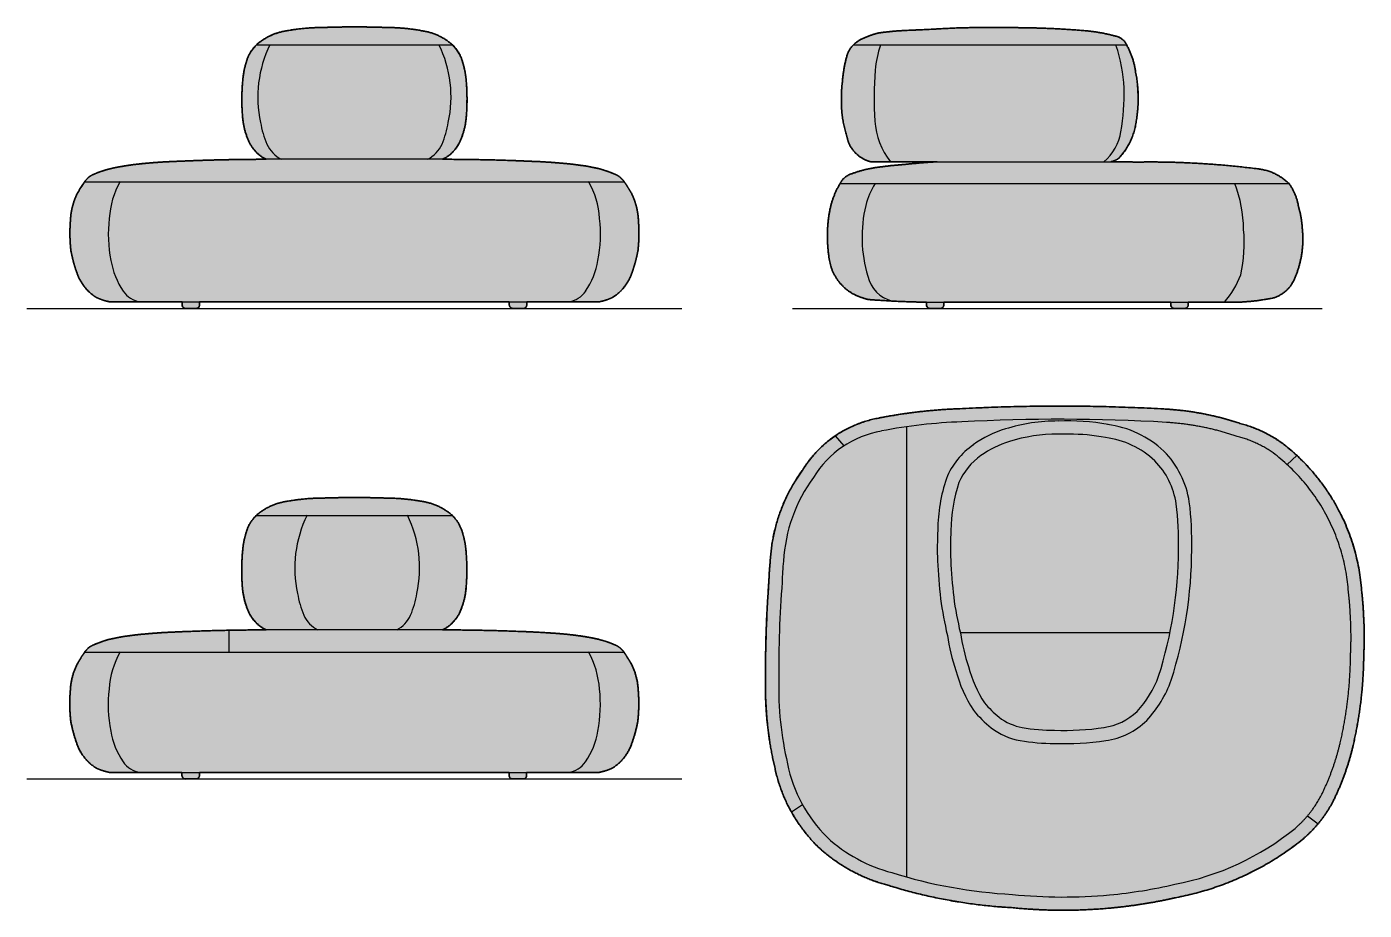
# Model space of a CAD drawing. Header units: millimetres. Extents: x 0 to 3846, y -1730 to 810.
import ezdxf

# ---------------------------------------------------------------- set-up
doc = ezdxf.new("R2010")
doc.units = ezdxf.units.MM
doc.linetypes.add('Dots', pattern=[1, 0, -1])
doc.layers.add('Blocks', color=7, linetype='Continuous')
doc.layers.add('Blocks$Fill', color=7, linetype='Continuous', true_color=0xffffff)
for name, color, linetype, lineweight, true_color in [('Blocks$Inner', 7, 'Continuous', 25, 0x007f00), ('Blocks$Outline', 7, 'Continuous', 35, 0xff3f3f), ('Groud', 7, 'Dots', 25, 0x243775)]:
    doc.layers.add(name, color=color, linetype=linetype, lineweight=lineweight, true_color=true_color)

# ---------------------------------------------------------------- blocks, each defined once
blk = doc.blocks.new('Ø Small Bench Font')
at = {"layer": 'Blocks$Fill'}
for points in [[(-445.5, 18.8), (-237.8, 18.8), (-232.7, 19.9), (-227.6, 21.1), (-222.5, 22.5), (-217.5, 24), (-212.6, 25.7), (-207.7, 27.6), (-202.9, 29.6), (-198.1, 31.8), (-196, 33.2), (-193.9, 34.6), (-191.9, 36.1), (-189.8, 37.6), (-187.8, 39.1), (-185.8, 40.7), (-183.8, 42.3), (-181.9, 44), (-180, 45.7), (-178.1, 47.4), (-176.3, 49.2), (-174.4, 51), (-172.7, 52.8), (-170.9, 54.7), (-169.2, 56.6), (-167.5, 58.6), (-165.9, 60.6), (-164.3, 62.6), (-162.7, 64.6), (-161.2, 66.7), (-159.7, 68.8), (-158.3, 70.9), (-156.9, 73), (-155.5, 75.2), (-154.2, 77.4), (-153, 79.6), (-151.7, 81.8), (-150.6, 84.1), (-149.4, 86.4), (-148.3, 88.6), (-147.3, 90.9), (-146.3, 93.3), (-143, 102.2), (-139.9, 111.2), (-137, 120.3), (-134.3, 129.5), (-131.8, 138.7), (-129.5, 148), (-127.4, 157.3), (-125.6, 166.7), (-124.6, 177.4), (-123.8, 188.2), (-123.2, 199), (-122.9, 209.8), (-122.9, 220.6), (-123.2, 231.4), (-123.7, 242.2), (-125.1, 263), (-125.6, 268.1), (-126.3, 273.1), (-127, 278.1), (-128, 283.1), (-129, 288), (-130.2, 292.9), (-131.5, 297.8), (-132.9, 302.6), (-134.5, 307.4), (-136.2, 312.1), (-138, 316.8), (-139.9, 321.4), (-141.9, 325.9), (-144.1, 330.3), (-149.1, 339), (-154.3, 347.5), (-159.7, 355.9), (-165.3, 364.3), (-165.8, 365.1), (-166.4, 365.8), (-167, 366.6), (-167.6, 367.3), (-168.3, 368.1), (-168.9, 368.8), (-169.6, 369.4), (-170.3, 370.1), (-170.9, 370.8), (-171.4, 371.4), (-172, 372.1), (-172.6, 372.8), (-173.2, 373.4), (-173.8, 374), (-174.5, 374.7), (-175.1, 375.3), (-175.8, 375.9), (-176.5, 376.5), (-177.1, 377), (-177.8, 377.6), (-178.5, 378.1), (-179.2, 378.7), (-180, 379.2), (-180.7, 379.7), (-181.4, 380.2), (-182.2, 380.7), (-183, 381.2), (-183.7, 381.7), (-184.5, 382.1), (-185.3, 382.5), (-186.1, 383), (-186.9, 383.4), (-187.7, 383.8), (-188.5, 384.1), (-189.3, 384.5), (-190.1, 384.8), (-190.9, 385.2), (-191.7, 385.5), (-192.6, 385.8), (-193.4, 386.1), (-198.2, 388.2), (-203, 390.2), (-207.9, 392.1), (-212.8, 393.8), (-235.2, 401.1), (-258, 405.7), (-274.7, 409.1), (-278.7, 409.7), (-282.6, 410.3), (-286.5, 410.8), (-290.3, 411.1), (-295.9, 411.9), (-322, 415.3), (-332.3, 416.3), (-377.9, 420), (-404.8, 421.7), (-542.6, 426.7), (-665.6, 428.5), (-687.5, 428.5), (-685.6, 429.4), (-683.6, 430.4), (-681.7, 431.5), (-679.8, 432.6), (-677.9, 433.7), (-676, 434.9), (-674.1, 436.1), (-672.3, 437.4), (-670.5, 438.7), (-668.7, 440.1), (-667, 441.5), (-665.2, 442.9), (-663.5, 444.4), (-661.9, 445.9), (-660.2, 447.4), (-658.6, 449), (-657, 450.6), (-655.5, 452.2), (-654, 453.9), (-652.6, 455.6), (-651.1, 457.4), (-649.7, 459.1), (-648.4, 460.9), (-647.1, 462.7), (-645.8, 464.6), (-644.6, 466.4), (-643.4, 468.3), (-642.3, 470.2), (-641.2, 472.1), (-640.2, 474.1), (-639.2, 476), (-638.2, 478), (-636.2, 482.4), (-634.3, 486.9), (-632.6, 491.5), (-630.9, 496), (-629.3, 500.7), (-627.8, 505.3), (-626.5, 510), (-625.2, 514.8), (-624.1, 519.5), (-623, 524.3), (-622.1, 529.1), (-621.3, 534), (-620.6, 538.8), (-619.9, 543.6), (-619.5, 548.5), (-619.1, 553.3), (-618.2, 566.6), (-617.6, 579.8), (-617.3, 593.1), (-617.3, 606.3), (-617.6, 619.6), (-618.1, 632.9), (-619, 646.1), (-620.1, 659.3), (-620.8, 665.4), (-621.6, 671.6), (-622.6, 677.7), (-623.8, 683.8), (-625.1, 689.8), (-626.6, 695.8), (-628.2, 701.8), (-630.9, 711.2), (-632, 714.7), (-632.6, 716.4), (-633.3, 718.2), (-633.9, 719.9), (-634.6, 721.6), (-635.3, 723.3), (-636.1, 725), (-636.9, 726.6), (-637.7, 728.3), (-638.5, 729.9), (-639.4, 731.6), (-640.3, 733.2), (-641.3, 734.8), (-642.2, 736.4), (-643.2, 738), (-644.2, 739.5), (-645.3, 741.1), (-646.4, 742.6), (-647.5, 744.1), (-648.6, 745.6), (-649.7, 747), (-650.9, 748.5), (-652.1, 749.9), (-653.4, 751.3), (-654.6, 752.6), (-655.9, 754), (-657.2, 755.3), (-658.5, 756.6), (-659.8, 757.8), (-661.9, 759.7), (-664, 761.5), (-666.2, 763.3), (-668.3, 765), (-672.5, 768.1), (-676.7, 771), (-681.1, 773.9), (-685.5, 776.6), (-690, 779.1), (-694.6, 781.5), (-699.3, 783.8), (-704, 786), (-708.8, 787.9), (-713.7, 789.8), (-718.6, 791.5), (-723.6, 793), (-728.6, 794.3), (-733.6, 795.5), (-738.7, 796.6), (-756.4, 799.7), (-769, 801.6), (-781.7, 803.3), (-794.5, 804.6), (-807.3, 805.7), (-820.1, 806.6), (-832.9, 807.1), (-845.7, 807.4), (-941, 809.5), (-1036.4, 807.4), (-1049.2, 807.1), (-1062, 806.6), (-1074.8, 805.7), (-1087.6, 804.6), (-1100.3, 803.3), (-1113, 801.6), (-1125.7, 799.7), (-1143.4, 796.6), (-1148.4, 795.5), (-1153.5, 794.3), (-1158.5, 793), (-1163.4, 791.4), (-1168.4, 789.8), (-1173.2, 787.9), (-1178.1, 785.9), (-1182.8, 783.8), (-1187.5, 781.5), (-1192.1, 779.1), (-1196.6, 776.5), (-1201, 773.8), (-1205.4, 771), (-1209.6, 768.1), (-1213.7, 765), (-1215.9, 763.3), (-1218.1, 761.5), (-1220.2, 759.7), (-1222.2, 757.8), (-1223.6, 756.6), (-1224.9, 755.3), (-1226.2, 754), (-1227.5, 752.6), (-1228.7, 751.3), (-1229.9, 749.9), (-1231.1, 748.5), (-1232.3, 747), (-1233.5, 745.6), (-1234.6, 744.1), (-1235.7, 742.6), (-1236.8, 741.1), (-1237.8, 739.5), (-1238.8, 738), (-1239.8, 736.4), (-1240.8, 734.8), (-1241.7, 733.2), (-1242.6, 731.6), (-1243.5, 729.9), (-1244.4, 728.3), (-1245.2, 726.6), (-1246, 725), (-1246.7, 723.3), (-1247.4, 721.6), (-1248.1, 719.9), (-1248.8, 718.2), (-1249.4, 716.4), (-1250, 714.7), (-1251.1, 711.2), (-1253.9, 701.8), (-1255.5, 695.8), (-1257, 689.8), (-1258.3, 683.8), (-1259.4, 677.7), (-1260.4, 671.6), (-1261.2, 665.4), (-1261.9, 659.3), (-1263.1, 646.1), (-1263.9, 632.9), (-1264.5, 619.6), (-1264.7, 606.3), (-1264.7, 593.1), (-1264.4, 579.8), (-1263.9, 566.6), (-1263, 553.3), (-1262.6, 548.5), (-1262.1, 543.6), (-1261.5, 538.8), (-1260.7, 534), (-1259.9, 529.1), (-1259, 524.3), (-1257.9, 519.6), (-1256.8, 514.8), (-1255.5, 510.1), (-1254.2, 505.4), (-1252.7, 500.7), (-1251.1, 496.1), (-1249.4, 491.5), (-1247.7, 486.9), (-1245.8, 482.4), (-1243.9, 478), (-1242.9, 476), (-1241.9, 474.1), (-1240.8, 472.1), (-1239.7, 470.2), (-1238.6, 468.3), (-1237.4, 466.4), (-1236.2, 464.6), (-1235, 462.7), (-1233.7, 460.9), (-1232.3, 459.1), (-1230.9, 457.4), (-1229.5, 455.6), (-1228, 453.9), (-1226.5, 452.2), (-1225, 450.6), (-1223.4, 449), (-1221.8, 447.4), (-1220.2, 445.9), (-1218.5, 444.4), (-1216.8, 442.9), (-1215.1, 441.5), (-1213.3, 440.1), (-1211.6, 438.7), (-1209.8, 437.4), (-1207.9, 436.1), (-1206.1, 434.9), (-1204.2, 433.7), (-1202.3, 432.6), (-1200.4, 431.5), (-1198.4, 430.4), (-1196.5, 429.4), (-1194.5, 428.5), (-1216.5, 428.5), (-1339.4, 426.7), (-1485.9, 421.2), (-1511.2, 419.5), (-1546.6, 416.5), (-1567.6, 414.3), (-1585.8, 411.9), (-1607, 408.6), (-1628.5, 404.8), (-1635.9, 403.2), (-1643.7, 401.3), (-1651.8, 399.2), (-1660.2, 396.7), (-1669.2, 393.8), (-1674.1, 392.1), (-1679, 390.2), (-1683.9, 388.2), (-1688.7, 386.1), (-1689.5, 385.8), (-1690.3, 385.5), (-1691.1, 385.2), (-1692, 384.8), (-1692.8, 384.5), (-1693.6, 384.1), (-1694.4, 383.8), (-1695.2, 383.4), (-1696, 383), (-1696.8, 382.5), (-1697.6, 382.1), (-1698.3, 381.7), (-1699.1, 381.2), (-1699.9, 380.7), (-1700.6, 380.2), (-1701.4, 379.7), (-1702.1, 379.2), (-1702.8, 378.7), (-1703.5, 378.1), (-1704.2, 377.6), (-1704.9, 377), (-1705.6, 376.5), (-1706.3, 375.9), (-1706.9, 375.3), (-1707.6, 374.7), (-1708.2, 374), (-1708.8, 373.4), (-1709.4, 372.8), (-1710, 372.1), (-1710.6, 371.4), (-1711.2, 370.8), (-1711.8, 370.1), (-1712.5, 369.4), (-1713.1, 368.8), (-1713.8, 368.1), (-1714.4, 367.3), (-1715, 366.6), (-1715.6, 365.8), (-1716.2, 365.1), (-1716.8, 364.2), (-1722.3, 355.9), (-1727.7, 347.5), (-1732.9, 339), (-1738, 330.3), (-1740.1, 325.9), (-1742.2, 321.4), (-1744.1, 316.8), (-1745.9, 312.1), (-1747.6, 307.4), (-1749.1, 302.6), (-1750.6, 297.8), (-1751.9, 292.9), (-1753, 288), (-1754.1, 283.1), (-1755, 278.1), (-1755.8, 273.1), (-1756.5, 268.1), (-1757, 263), (-1757.4, 258), (-1758.9, 231.4), (-1759.1, 220.6), (-1759.1, 209.8), (-1758.8, 199), (-1758.3, 188.2), (-1757.5, 177.4), (-1756.5, 166.7), (-1754.6, 157.3), (-1752.5, 148), (-1750.3, 138.7), (-1747.8, 129.5), (-1745.1, 120.3), (-1742.2, 111.2), (-1739.1, 102.2), (-1735.8, 93.3), (-1734.8, 90.9), (-1733.7, 88.6), (-1732.6, 86.4), (-1731.5, 84.1), (-1730.3, 81.8), (-1729.1, 79.6), (-1727.8, 77.4), (-1726.5, 75.2), (-1725.2, 73), (-1723.8, 70.9), (-1722.3, 68.8), (-1720.8, 66.7), (-1719.3, 64.6), (-1717.8, 62.6), (-1716.2, 60.6), (-1714.5, 58.6), (-1712.8, 56.6), (-1711.1, 54.7), (-1709.4, 52.8), (-1707.6, 51), (-1705.8, 49.2), (-1703.9, 47.4), (-1702.1, 45.7), (-1700.2, 44), (-1698.2, 42.3), (-1696.2, 40.7), (-1694.3, 39.1), (-1692.2, 37.6), (-1690.2, 36.1), (-1688.1, 34.6), (-1686, 33.2), (-1683.9, 31.8), (-1679.2, 29.6), (-1674.4, 27.6), (-1669.5, 25.7), (-1664.5, 24), (-1659.5, 22.5), (-1654.5, 21.1), (-1649.4, 19.9), (-1644.3, 18.8), (-1556.9, 18.8), (-1436.5, 18.8), (-1436.5, 9.8), (-1436.5, 9.6), (-1436.5, 9.4), (-1436.5, 9.1), (-1436.5, 8.9), (-1436.4, 8.6), (-1436.4, 8.4), (-1436.4, 8.1), (-1436.3, 7.9), (-1436.3, 7.7), (-1436.2, 7.4), (-1436.1, 7.2), (-1436.1, 7), (-1436, 6.7), (-1435.9, 6.5), (-1435.8, 6.2), (-1435.7, 6), (-1435.6, 5.8), (-1435.5, 5.6), (-1435.4, 5.3), (-1435.3, 5.1), (-1435.2, 4.9), (-1435, 4.7), (-1434.9, 4.5), (-1434.8, 4.3), (-1434.6, 4.1), (-1434.5, 3.9), (-1434.3, 3.7), (-1434.2, 3.5), (-1434, 3.3), (-1433.9, 3.1), (-1433.7, 3), (-1433.5, 2.8), (-1433.3, 2.6), (-1433.2, 2.5), (-1433, 2.3), (-1432.8, 2.2), (-1432.6, 2), (-1432.4, 1.9), (-1432.2, 1.7), (-1432, 1.6), (-1431.8, 1.5), (-1431.6, 1.3), (-1431.4, 1.2), (-1431.1, 1.1), (-1430.9, 1), (-1430.7, 0.9), (-1430.5, 0.8), (-1430.2, 0.7), (-1430, 0.6), (-1429.8, 0.5), (-1429.5, 0.4), (-1429.3, 0.4), (-1429.1, 0.3), (-1428.8, 0.2), (-1428.6, 0.2), (-1428.3, 0.1), (-1428.1, 0.1), (-1427.8, 0.1), (-1427.6, 0), (-1427.4, 0), (-1427.1, 0), (-1426.9, 0), (-1426.6, 0), (-1426.4, 0), (-1396.7, 0), (-1396.4, 0), (-1396.2, 0), (-1396, 0), (-1395.8, 0), (-1395.5, 0.1), (-1395.3, 0.1), (-1395.1, 0.1), (-1394.8, 0.2), (-1394.6, 0.2), (-1394.4, 0.2), (-1394.1, 0.3), (-1393.9, 0.4), (-1393.7, 0.4), (-1393.4, 0.5), (-1393.2, 0.6), (-1393, 0.7), (-1392.7, 0.8), (-1392.5, 0.9), (-1392.3, 1), (-1392, 1.1), (-1391.8, 1.2), (-1391.6, 1.3), (-1391.4, 1.4), (-1391.1, 1.6), (-1390.9, 1.7), (-1390.7, 1.8), (-1390.5, 2), (-1390.3, 2.2), (-1390.1, 2.3), (-1389.9, 2.5), (-1389.7, 2.7), (-1389.5, 2.8), (-1389.3, 3), (-1389.2, 3.2), (-1389, 3.4), (-1388.8, 3.6), (-1388.6, 3.8), (-1388.5, 4), (-1388.3, 4.2), (-1388.2, 4.4), (-1388, 4.6), (-1387.9, 4.8), (-1387.8, 5), (-1387.6, 5.3), (-1387.5, 5.5), (-1387.4, 5.7), (-1387.3, 5.9), (-1387.2, 6.2), (-1387.1, 6.4), (-1387, 6.6), (-1386.9, 6.9), (-1386.8, 7.1), (-1386.8, 7.3), (-1386.7, 7.5), (-1386.7, 7.8), (-1386.6, 8), (-1386.5, 8.2), (-1386.5, 8.5), (-1386.5, 8.7), (-1386.4, 8.9), (-1386.4, 9.2), (-1386.4, 9.4), (-1386.4, 9.6), (-1386.4, 9.8), (-1386.4, 18.8), (-941.6, 18.8), (-495.7, 18.8), (-495.7, 9.8), (-495.7, 9.6), (-495.7, 9.4), (-495.6, 9.2), (-495.6, 8.9), (-495.6, 8.7), (-495.6, 8.5), (-495.5, 8.2), (-495.5, 8), (-495.4, 7.8), (-495.3, 7.5), (-495.3, 7.3), (-495.2, 7.1), (-495.1, 6.9), (-495, 6.6), (-495, 6.4), (-494.9, 6.2), (-494.8, 5.9), (-494.6, 5.7), (-494.5, 5.5), (-494.4, 5.3), (-494.3, 5), (-494.2, 4.8), (-494, 4.6), (-493.9, 4.4), (-493.7, 4.2), (-493.6, 4), (-493.4, 3.8), (-493.2, 3.6), (-493.1, 3.4), (-492.9, 3.2), (-492.7, 3), (-492.5, 2.8), (-492.3, 2.7), (-492.2, 2.5), (-492, 2.3), (-491.8, 2.2), (-491.5, 2), (-491.3, 1.8), (-491.1, 1.7), (-490.9, 1.6), (-490.7, 1.4), (-490.5, 1.3), (-490.2, 1.2), (-490, 1.1), (-489.8, 1), (-489.6, 0.9), (-489.3, 0.8), (-489.1, 0.7), (-488.9, 0.6), (-488.6, 0.5), (-488.4, 0.4), (-488.2, 0.4), (-487.9, 0.3), (-487.7, 0.2), (-487.5, 0.2), (-487.2, 0.2), (-487, 0.1), (-486.8, 0.1), (-486.5, 0.1), (-486.3, 0), (-486.1, 0), (-485.8, 0), (-485.6, 0), (-485.4, 0), (-455.7, 0), (-455.4, 0), (-455.2, 0), (-454.9, 0), (-454.7, 0), (-454.4, 0), (-454.2, 0.1), (-454, 0.1), (-453.7, 0.1), (-453.5, 0.2), (-453.2, 0.2), (-453, 0.3), (-452.8, 0.4), (-452.5, 0.4), (-452.3, 0.5), (-452, 0.6), (-451.8, 0.7), (-451.6, 0.8), (-451.4, 0.9), (-451.1, 1), (-450.9, 1.1), (-450.7, 1.2), (-450.5, 1.3), (-450.3, 1.5), (-450.1, 1.6), (-449.9, 1.7), (-449.6, 1.9), (-449.5, 2), (-449.3, 2.2), (-449.1, 2.3), (-448.9, 2.5), (-448.7, 2.6), (-448.5, 2.8), (-448.4, 3), (-448.2, 3.1), (-448, 3.3), (-447.9, 3.5), (-447.7, 3.7), (-447.6, 3.9), (-447.4, 4.1), (-447.3, 4.3), (-447.1, 4.5), (-447, 4.7), (-446.9, 4.9), (-446.8, 5.1), (-446.6, 5.3), (-446.5, 5.6), (-446.4, 5.8), (-446.3, 6), (-446.2, 6.2), (-446.1, 6.5), (-446.1, 6.7), (-446, 7), (-445.9, 7.2), (-445.8, 7.4), (-445.8, 7.7), (-445.7, 7.9), (-445.7, 8.1), (-445.6, 8.4), (-445.6, 8.6), (-445.6, 8.9), (-445.6, 9.1), (-445.5, 9.4), (-445.5, 9.6), (-445.5, 9.8)], [(-1396.4, 0), (-1396.7, 0)], [(-485.6, 0), (-485.4, 0)]]:
    blk.add_hatch(color=256, dxfattribs=at).paths.add_polyline_path(points, flags=0)
at = {"layer": 'Blocks$Inner', "linetype": 'ByBlock'}
for p, q in [((-1436.5, 18.8), (-1436.5, 9.8)), ((-1386.4, 18.8), (-1386.4, 9.8)), ((-495.7, 18.8), (-495.7, 9.8)), ((-445.5, 18.8), (-445.5, 9.8))]:
    blk.add_line(p, q, dxfattribs=at)
for points in [[(-1222.2, 757.8), (-941, 757.8), (-659.8, 757.8)], [(-665.6, 428.5), (-941, 428.5), (-1216.5, 428.5)], [(-1716.8, 364.2), (-941, 364.2), (-165.2, 364.2)], [(-1644.3, 18.8), (-941.2, 18.8)], [(-1426.4, 0), (-1396.3, 0)], [(-941.6, 18.8), (-941.2, 18.8), (-237.8, 18.8)], [(-455.7, 0), (-485.8, 0)]]:
    blk.add_lwpolyline(points, dxfattribs=at)
for centre, radius, start, end in [((-1150.8, 681.3), 104.7, 126.9301, 165.3757), ((-877.9, 607.7), 341, 153.883, 192.3654), ((-1004.2, 607.7), 341, 347.6346, 26.117), ((-770, 632.9), 166.7, 52.4157, 52.4342), ((-731.3, 681.3), 104.7, 14.6243, 53.0699), ((-1022.7, 636), 240.4, 162.6493, 174.4474), ((-859.4, 636), 240.4, 5.5526, 17.3507), ((-650.9, 600.2), 613.9, 174.475, 184.3785), ((-1231.2, 600.2), 613.9, 355.6215, 5.525), ((-1043.4, 569), 220.1, 184.0736, 204.4182), ((-834.4, 567.9), 215.8, 335.3767, 356.352), ((-919.3, 584.5), 295.9, 189.6918, 202.3115), ((-962.8, 584.5), 295.9, 337.6885, 350.3082), ((-1149.2, 523), 104.8, 205.4213, 244.3644), ((-1109.3, 511), 92.3, 204.8593, 243.4011), ((-772.7, 511), 92.3, 296.5989, 335.1407), ((-732.9, 523), 104.8, 295.6356, 334.5787), ((-1198.4, -5089.4), 5517.9, 90.1882, 92.7412), ((-683.7, -5089.4), 5517.9, 87.2588, 89.8118), ((-1672.9, 338.6), 50.1, 108.3443, 140.9422), ((-1602.1, 197.4), 207.5, 108.8453, 114.6316), ((-1275.7, 64.9), 533.1, 145.8282, 150.1316), ((-1688.9, 345.3), 33.7, 132.7688, 145.8282), ((-1391.2, 240.9), 255.6, 150.9128, 176.0379), ((-490.9, 240.9), 255.6, 3.9621, 29.0872), ((-1261.8, 213.8), 387, 173.3597, 191.3415), ((-620.3, 213.8), 387, 348.6585, 6.6403), ((-1431.5, 170.8), 212.3, 188.9781, 214.7864), ((-450.6, 170.8), 212.3, 325.2136, 351.0219), ((-1546, 90.3), 72.4, 214.1628, 261.3959), ((-336, 90.3), 72.4, 278.6041, 325.8372), ((-1426.6, 9.9), 9.92, 180.4853, 271.1776), ((-485.5, 10.2), 10.2, 182.2312, 270.4347)]:
    blk.add_arc(centre, radius, start, end, dxfattribs=at)
at = {"layer": 'Blocks$Inner', "linetype": 'ByBlock', "extrusion": (0, 0, -1)}
for centre, radius, start, end in [((1396.6, 10.2), 10.2, 182.2312, 270.4347), ((455.5, 9.9), 9.92, 180.4853, 271.1776)]:
    blk.add_arc(centre, radius, start, end, dxfattribs=at)
at = {"layer": 'Blocks$Inner', "linetype": 'ByBlock'}
for points, weights in [([(-941, 809.5), (-988.7, 808.7), (-1036.4, 807.4)], [1, 0.999990758666, 1]), ([(-845.7, 807.4), (-893.3, 808.7), (-941, 809.5)], [1, 0.999990758666, 1]), ([(-1138.3, 797.5), (-1180.2, 790.8), (-1213.7, 765)], [1, 0.969153808491, 1]), ([(-1036.4, 807.4), (-1087.8, 806.9), (-1138.3, 797.5)], [1, 0.996259898826, 1]), ([(-743.8, 797.5), (-794.3, 806.9), (-845.7, 807.4)], [1, 0.996259898825, 1]), ([(-668.3, 765), (-701.9, 790.8), (-743.8, 797.5)], [1, 0.969153808491, 1]), ([(-389.7, 420.7), (-404.9, 421.9), (-419.8, 422.2)], [1, 0.999514649508, 1]), ([(-365.8, 419), (-378, 420.2), (-389.7, 420.7)], [1, 0.999488990236, 1]), ([(-342.5, 417.1), (-354.1, 418.2), (-365.8, 419)], [1, 0.999895611005, 1]), ([(-301.4, 412.6), (-322.1, 415.7), (-342.5, 417.1)], [1, 0.999200961678, 1]), ([(-290.3, 411.1), (-295.9, 412), (-301.4, 412.6)], [1, 0.999781328606, 1]), ([(-258, 405.7), (-275.2, 409.8), (-290.3, 411.1)], [1, 0.997372794188, 1]), ([(-235.2, 401.1), (-246.7, 403.6), (-258, 405.7)], [1, 0.999915455561, 1]), ([(-212.8, 393.8), (-224.1, 397.4), (-235.2, 401.1)], [1, 0.999978901768, 1]), ([(-193.4, 386.1), (-202.9, 390.4), (-212.8, 393.8)], [1, 0.998725384272, 1]), ([(-170.3, 370.1), (-179.5, 381.5), (-193.4, 386.1)], [1, 0.959810484784, 1]), ([(-165.3, 364.3), (-167.5, 367.5), (-170.3, 370.1)], [1, 0.993513063333, 1]), ([(-144.1, 330.3), (-154, 347.7), (-165.3, 364.3)], [1, 0.999294917014, 1]), ([(-1738, 330.3), (-1756, 294.2), (-1757.6, 253)], [1, 0.976771337959, 1]), ([(-124.4, 253), (-126.1, 294.2), (-144.1, 330.3)], [1, 0.97677133796, 1]), ([(-1757.6, 253), (-1761.2, 209.8), (-1756.5, 166.7)], [1, 0.995467073861, 1]), ([(-125.6, 166.7), (-120.9, 209.8), (-124.4, 253)], [1, 0.995467073861, 1]), ([(-1756.5, 166.7), (-1749.5, 129), (-1735.8, 93.3)], [1, 0.995820096215, 1]), ([(-146.3, 93.3), (-132.6, 129), (-125.6, 166.7)], [1, 0.995820096215, 1]), ([(-1735.8, 93.3), (-1719.4, 54.4), (-1683.9, 31.8)], [1, 0.954663558692, 1]), ([(-198.1, 31.8), (-162.6, 54.4), (-146.3, 93.3)], [1, 0.954663558693, 1]), ([(-1683.9, 31.8), (-1664.9, 22.8), (-1644.3, 18.8)], [1, 0.991885923295, 1]), ([(-237.8, 18.8), (-217.1, 22.8), (-198.1, 31.8)], [1, 0.991885923295, 1])]:
    blk.add_rational_spline(points, weights, degree=2, dxfattribs=at)
blk.add_open_spline([(-1462.3, 422.2), (-1470, 421.9), (-1486.4, 421.3), (-1514.6, 419.3), (-1549.1, 416.6), (-1586.7, 412), (-1619.5, 406.5), (-1644.7, 402.2), (-1669.2, 393.8)], degree=3, knots=[2425.150501, 2425.150501, 2425.150501, 2425.150501, 2449.147948, 2474.505213, 2510.028373, 2553.014207, 2587.815695, 2692.034199, 2692.034199, 2692.034199, 2692.034199], dxfattribs=at)
at = {"layer": 'Blocks$Outline'}
for points in [[(-1426.4, 0), (-1396.7, 0)], [(-1396.4, 0), (-1396.7, 0)], [(-485.4, 0), (-485.6, 0)], [(-485.4, 0), (-455.7, 0)]]:
    blk.add_lwpolyline(points, dxfattribs=at)
for points, weights, degree, knots in [([(-668.3, 765), (-668.4, 765), (-701.9, 790.8), (-743.8, 797.5), (-794.3, 806.9), (-845.7, 807.4), (-893.3, 808.7), (-941, 809.5), (-988.7, 808.7), (-1036.4, 807.4), (-1087.8, 806.9), (-1138.3, 797.5), (-1180.2, 790.8), (-1213.7, 765), (-1218.2, 761.6), (-1244.4, 737.1), (-1252.1, 707.7), (-1259.5, 684), (-1261.9, 659.3), (-1267, 606.4), (-1263, 553.3), (-1260.2, 513.9), (-1243.9, 478), (-1227.9, 444.5), (-1194.5, 428.5)], [1, 0.999979806399, 0.969174002093, 1, 0.996259898825, 1, 0.999990758666, 1, 0.999990758666, 1, 0.996259898826, 1, 0.969153808491, 1, 0.991065718698, 0.953179523367, 1, 0.994704445485, 1, 0.996267771422, 1, 0.984281044366, 1, 0.942806924446, 1], 2, [0, 0, 0, 0.05435, 83.020623, 83.020623, 185.533434, 185.533434, 280.927202, 280.927202, 376.320969, 376.320969, 478.83378, 478.83378, 561.854403, 561.854403, 573.112276, 632.109634, 632.109634, 681.606781, 681.606781, 787.72053, 787.72053, 865.875044, 865.875044, 937.124585, 937.124585, 937.124585]), ([(-619.1, 553.3), (-615, 606.4), (-620.1, 659.3), (-622.5, 684), (-629.9, 707.7), (-637.6, 737.1), (-663.9, 761.6), (-668.3, 765)], [1, 0.996267771422, 1, 0.994704445485, 1, 0.953179523367, 0.991065718698, 1], 2, [0, 0, 0, 106.113749, 106.113749, 155.610895, 155.610895, 214.608253, 225.866127, 225.866127, 225.866127]), ([(-687.5, 428.5), (-654.1, 444.5), (-638.2, 478), (-621.7, 513.9), (-619.1, 553.3)], [1, 0.942806924446, 1, 0.983470868434, 0.999650561743], 2, [0, 0, 0, 71.249541, 71.249541, 149.416301, 149.416301, 149.416301]), ([(-1194.5, 428.5), (-1201.8, 428.5), (-1209.2, 428.5), (-1216.5, 428.5), (-1298.5, 428.2), (-1380.4, 426.1), (-1462.3, 422.2), (-1470, 421.9), (-1486.4, 421.3), (-1514.6, 419.3), (-1549.1, 416.6), (-1586.7, 412), (-1619.5, 406.5), (-1644.7, 402.2), (-1669.2, 393.8), (-1675.8, 391.6), (-1682.3, 389), (-1688.7, 386.1), (-1697.8, 383), (-1705.7, 377.6), (-1711.8, 370.1), (-1713.6, 368.4), (-1715.3, 366.4), (-1716.8, 364.3), (-1716.8, 364.3), (-1724.3, 353.2), (-1731.4, 341.9), (-1738, 330.3), (-1749.9, 306.4), (-1756.6, 280.2), (-1757.6, 253), (-1760, 224.2), (-1759.6, 195.4), (-1756.5, 166.7), (-1751.8, 141.6), (-1744.9, 117.1), (-1735.8, 93.3), (-1725, 67.8), (-1707.2, 46.7), (-1683.9, 31.8), (-1671.3, 25.8), (-1658, 21.4), (-1644.3, 18.8), (-1615.1, 18.8), (-1545.9, 18.8), (-1476.6, 18.8), (-1436.5, 18.8)], [1, 1, 1, 1, 0.999834542916, 0.999834542916, 1, 1, 1, 1, 1, 1, 1, 1, 1, 0.999150256181, 0.999150256181, 1, 0.973206989853, 0.973206989853, 1, 0.995675375555, 0.995675375555, 1, 0.999999082896, 0.999529944676, 0.99953086178, 1, 0.984514225306, 0.984514225306, 1, 0.996978049241, 0.996978049241, 1, 0.997213397477, 0.997213397477, 1, 0.969775705795, 0.969775705795, 1, 0.99459061553, 0.99459061553, 1, 1, 1, 1, 1], 3, [2157.315948, 2157.315948, 2157.315948, 2157.315948, 2179.274973, 2179.274973, 2179.274973, 2425.150501, 2425.150501, 2425.150501, 2449.147948, 2474.505213, 2510.028373, 2553.014207, 2587.815695, 2692.034199, 2692.034199, 2692.034199, 2712.9941, 2712.9941, 2712.9941, 2741.471707, 2741.471707, 2741.471707, 2749.159582, 2749.159582, 2749.159582, 2749.237701, 2789.198914, 2789.198914, 2789.198914, 2870.351841, 2870.351841, 2870.351841, 2956.807785, 2956.807785, 2956.807785, 3033.19827, 3033.19827, 3033.19827, 3114.813666, 3114.813666, 3114.813666, 3156.679622, 3156.679622, 3156.679622, 3244.134509, 3364.533963, 3364.533963, 3364.533963, 3364.533963]), ([(-445.5, 18.8), (-405.4, 18.8), (-336.2, 18.8), (-266.9, 18.8), (-237.8, 18.8), (-224.1, 21.4), (-210.8, 25.8), (-198.1, 31.8), (-174.8, 46.7), (-157, 67.8), (-146.3, 93.3), (-137.2, 117.1), (-130.3, 141.6), (-125.6, 166.7), (-122.5, 195.4), (-122.1, 224.2), (-124.4, 253), (-125.5, 280.2), (-132.2, 306.4), (-144.1, 330.3), (-150.7, 341.9), (-157.8, 353.2), (-165.3, 364.3), (-165.3, 364.3), (-166.7, 366.4), (-168.4, 368.4), (-170.3, 370.1), (-176.4, 377.6), (-184.3, 383), (-193.4, 386.1), (-199.8, 389), (-206.2, 391.6), (-212.8, 393.8), (-220.3, 396.2), (-227.8, 398.6), (-235.2, 401.1), (-242.9, 402.8), (-250.5, 404.3), (-258, 405.7), (-269.5, 408.4), (-280.2, 410.2), (-290.3, 411.1), (-294, 411.7), (-297.7, 412.2), (-301.4, 412.6), (-315.2, 414.7), (-328.9, 416.1), (-342.5, 417.1), (-350.3, 417.8), (-358, 418.5), (-365.8, 419), (-374, 419.8), (-381.9, 420.4), (-389.7, 420.7), (-399.8, 421.5), (-409.8, 422), (-419.8, 422.2), (-501.7, 426.1), (-583.6, 428.2), (-665.6, 428.5), (-672.9, 428.5), (-680.2, 428.5), (-687.5, 428.5)], [1, 1, 1, 1, 1, 0.99459061553, 0.99459061553, 1, 0.969775705795, 0.969775705795, 1, 0.997213397477, 0.997213397477, 1, 0.996978049241, 0.996978049241, 1, 0.984514225306, 0.984514225306, 1, 0.99953086178, 0.999529944676, 0.999999082896, 1, 0.995675375555, 0.995675375555, 1, 0.973206989856, 0.973206989856, 1, 0.999150256181, 0.999150256181, 1, 0.999985934512, 0.999985934512, 1, 0.999943637041, 0.999943637041, 1, 0.998248529459, 0.998248529459, 1, 0.999854219071, 0.999854219071, 1, 0.999467307785, 0.999467307785, 1, 0.999930407337, 0.999930407337, 1, 0.999659326824, 0.999659326824, 1, 0.999676433005, 0.999676433005, 1, 0.999834542916, 0.999834542916, 1, 1, 1, 1], 3, [496.103214, 496.103214, 496.103214, 496.103214, 616.433697, 703.838487, 703.838487, 703.838487, 745.704442, 745.704442, 745.704442, 827.319839, 827.319839, 827.319839, 903.710323, 903.710323, 903.710323, 990.166268, 990.166268, 990.166268, 1071.319195, 1071.319195, 1071.319195, 1111.280407, 1111.358526, 1111.358526, 1111.358526, 1119.046401, 1119.046401, 1119.046401, 1147.524009, 1147.524009, 1147.524009, 1168.48391, 1168.48391, 1168.48391, 1192.110485, 1192.110485, 1192.110485, 1215.785456, 1215.785456, 1215.785456, 1250.963091, 1250.963091, 1250.963091, 1262.231168, 1262.231168, 1262.231168, 1304.005742, 1304.005742, 1304.005742, 1327.348656, 1327.348656, 1327.348656, 1352.029131, 1352.029131, 1352.029131, 1382.479578, 1382.479578, 1382.479578, 1628.355106, 1628.355106, 1628.355106, 1650.31413, 1650.31413, 1650.31413, 1650.31413]), ([(-1436.5, 18.8), (-1436.5, 14.3), (-1436.5, 9.8), (-1436.5, 5.7), (-1433.5, 2.8), (-1430.5, -0.1), (-1426.4, 0)], [1, 1, 1, 0.922719393836, 1, 0.922719393836, 1], 2, [0, 0, 0, 8.953569, 8.953569, 16.807109, 16.807109, 24.660649, 24.660649, 24.660649]), ([(-1396.7, 0), (-1386.7, -0.1), (-1386.4, 9.8), (-1386.4, 14.3), (-1386.4, 18.8)], [1, 0.718105398722, 1, 1, 1], 2, [-24.710901, -24.710901, -24.710901, -8.953569, -8.953569, 0, 0, 0]), ([(-495.7, 18.8), (-495.7, 14.3), (-495.7, 9.8), (-495.3, -0.1), (-485.4, 0)], [1, 1, 1, 0.718105398722, 1], 2, [0, 0, 0, 8.953569, 8.953569, 24.710901, 24.710901, 24.710901]), ([(-455.7, 0), (-451.5, -0.1), (-448.5, 2.8), (-445.6, 5.7), (-445.5, 9.8), (-445.5, 14.3), (-445.5, 18.8)], [1, 0.922719393836, 1, 0.922719393836, 1, 1, 1], 2, [-24.660649, -24.660649, -24.660649, -16.807109, -16.807109, -8.953569, -8.953569, 0, 0, 0])]:
    blk.add_rational_spline(points, weights, degree=degree, knots=knots, dxfattribs=at)
for points, weights in [([(-1396.7, 0), (-1396.6, 0), (-1396.4, 0)], [1, 0.995595381513, 0.991328407832]), ([(-485.6, 0), (-485.5, 0), (-485.4, 0)], [0.991328407833, 0.995595381513, 1])]:
    blk.add_rational_spline(points, weights, degree=2, dxfattribs=at)
blk.add_open_spline([(-1386.4, 18.8), (-1238.1, 18.8), (-1089.9, 18.8), (-941.6, 18.8)], degree=3, dxfattribs=at)
blk.add_open_spline([(-941.6, 18.8), (-941.5, 18.8), (-941.4, 18.8), (-941.2, 18.8), (-792.7, 18.8), (-644.2, 18.8), (-495.7, 18.8)], degree=3, knots=[0, 0, 0, 0, 0.402957, 0.402957, 0.402957, 445.936783, 445.936783, 445.936783, 445.936783], dxfattribs=at)
blk = doc.blocks.new('Ø Small Bench Side')
at = {"layer": 'Blocks$Fill'}
blk.add_hatch(color=256, dxfattribs=at).paths.add_polyline_path([(-140.1, 30.1), (-137.9, 30.8), (-135.8, 31.5), (-133.6, 32.3), (-131.5, 33.2), (-129.4, 34.1), (-127.3, 35), (-125.2, 36), (-123.1, 37.1), (-121.1, 38.2), (-119, 39.4), (-117, 40.6), (-115.1, 41.9), (-113.1, 43.2), (-111.2, 44.5), (-109.3, 46), (-107.5, 47.4), (-105.7, 48.9), (-103.9, 50.5), (-102.2, 52.1), (-100.5, 53.7), (-98.8, 55.4), (-97.2, 57.1), (-95.7, 58.8), (-94.2, 60.6), (-92.7, 62.4), (-91.3, 64.2), (-89.9, 66.1), (-88.6, 68), (-87.3, 69.9), (-86.1, 71.9), (-84.9, 73.8), (-83.8, 75.8), (-79.7, 84.7), (-75.9, 93.7), (-74.1, 98.3), (-72.3, 103), (-70.7, 107.6), (-69.1, 112.3), (-67.6, 117.1), (-66.2, 121.8), (-64.9, 126.6), (-63.6, 131.5), (-62.5, 136.3), (-61.4, 141.2), (-60.4, 146.1), (-59.5, 151), (-58.7, 155.9), (-58, 160.8), (-57.4, 165.8), (-56.8, 170.7), (-56.3, 175.7), (-56, 180.6), (-55.7, 185.6), (-55.5, 190.6), (-55.4, 195.5), (-55.3, 200.5), (-55.4, 205.4), (-55.5, 210.4), (-56.1, 220.2), (-57.6, 237.8), (-58.4, 245.7), (-59.4, 253.6), (-60.7, 261.4), (-62.1, 269.2), (-63.8, 276.9), (-65.7, 284.6), (-67.8, 292.2), (-68.6, 296.6), (-69.4, 301.1), (-70.5, 305.5), (-71.6, 309.9), (-72.9, 314.3), (-74.3, 318.6), (-75.9, 322.9), (-77.6, 327.1), (-79.4, 331.3), (-81.3, 335.5), (-83.4, 339.6), (-85.5, 343.6), (-87.8, 347.5), (-90.2, 351.3), (-92.7, 355.1), (-95.4, 358.8), (-95.6, 359), (-97.7, 361.1), (-99.9, 363.1), (-102.1, 365), (-104.4, 367), (-106.7, 368.9), (-109, 370.7), (-111.4, 372.5), (-113.8, 374.3), (-116.3, 376), (-118.8, 377.6), (-121.3, 379.3), (-123.9, 380.8), (-126.5, 382.3), (-129.2, 383.8), (-131.8, 385.2), (-134.5, 386.6), (-137.3, 387.9), (-140, 389.1), (-142.8, 390.3), (-145.6, 391.4), (-148.4, 392.5), (-151.2, 393.5), (-154.1, 394.5), (-157, 395.4), (-159.8, 396.2), (-162.7, 397), (-165.6, 397.7), (-168.5, 398.4), (-171.5, 399), (-174.4, 399.5), (-177.3, 400), (-180.2, 400.5), (-260.2, 409.5), (-340.5, 416), (-421, 419.7), (-501.5, 420.9), (-588.9, 421.5), (-608, 421.5), (-606.3, 421.9), (-604.6, 422.2), (-602.9, 422.7), (-601.2, 423.2), (-599.5, 423.8), (-597.9, 424.4), (-596.2, 425.1), (-594.6, 425.8), (-593, 426.6), (-591.4, 427.4), (-589.9, 428.3), (-588.4, 429.2), (-586.9, 430.2), (-585.5, 431.3), (-584.1, 432.3), (-582.8, 433.4), (-580.4, 436.2), (-578, 439), (-575.6, 441.8), (-573.3, 444.7), (-571.1, 447.7), (-568.9, 450.7), (-566.8, 453.7), (-564.7, 456.8), (-562.7, 459.9), (-560.7, 463.1), (-558.8, 466.3), (-557, 469.6), (-555.2, 472.9), (-553.5, 476.2), (-551.8, 479.6), (-550.2, 483), (-548.7, 486.4), (-547.3, 489.8), (-545.9, 493.3), (-544.5, 496.8), (-543.3, 500.3), (-542.1, 503.9), (-541, 507.5), (-539.9, 511), (-539, 514.6), (-538.1, 518.2), (-537.2, 521.9), (-536.5, 525.5), (-535.8, 529.1), (-535.1, 532.7), (-534.6, 536.4), (-534.1, 540), (-532.8, 548.6), (-531.6, 557.2), (-530.6, 565.8), (-529.9, 574.5), (-529.3, 583.2), (-528.9, 591.9), (-528.8, 600.7), (-528.8, 609.4), (-529, 618.1), (-529.5, 626.9), (-530.1, 635.6), (-530.9, 644.3), (-532, 652.9), (-533.2, 661.5), (-534.6, 670.1), (-536.2, 678.6), (-536.9, 683.7), (-537.7, 688.8), (-538.7, 693.8), (-539.7, 698.9), (-540.9, 703.9), (-542.2, 708.9), (-543.7, 713.8), (-545.2, 718.8), (-546.9, 723.7), (-548.7, 728.5), (-550.6, 733.3), (-552.6, 738), (-554.7, 742.7), (-557, 747.4), (-559.3, 751.9), (-561.8, 756.4), (-562.3, 757.6), (-562.8, 758.9), (-563.4, 760.1), (-564.1, 761.3), (-564.8, 762.4), (-565.5, 763.6), (-566.2, 764.7), (-567, 765.9), (-567.9, 767), (-568.8, 768.1), (-569.7, 769.1), (-570.6, 770.1), (-571.6, 771.1), (-572.7, 772.1), (-573.7, 773), (-574.8, 773.9), (-575.9, 774.8), (-577.1, 775.6), (-578.2, 776.4), (-579.4, 777.2), (-580.6, 777.9), (-581.9, 778.5), (-583.1, 779.1), (-584.4, 779.7), (-585.7, 780.3), (-586.9, 780.7), (-588.2, 781.2), (-589.5, 781.6), (-590.8, 782), (-592.1, 782.3), (-593.5, 782.6), (-594.8, 782.8), (-604.6, 785.3), (-614.5, 787.7), (-624.5, 789.9), (-634.5, 791.8), (-644.5, 793.6), (-654.6, 795.1), (-664.7, 796.5), (-674.8, 797.6), (-735, 802.1), (-795.2, 805.1), (-855.4, 806.7), (-915.7, 806.9), (-982.9, 807.2), (-1050.1, 806.2), (-1208, 798.4), (-1225.8, 797.2), (-1243.6, 795.6), (-1261.4, 793.5), (-1279.1, 791), (-1285.9, 789), (-1292.7, 786.8), (-1299.4, 784.5), (-1306, 782), (-1312.6, 779.3), (-1319.1, 776.4), (-1325.5, 773.4), (-1331.8, 770.2), (-1333.2, 769.3), (-1334.5, 768.4), (-1335.8, 767.5), (-1337.1, 766.6), (-1338.4, 765.7), (-1339.6, 764.7), (-1340.9, 763.7), (-1342.1, 762.7), (-1343.3, 761.6), (-1344.5, 760.5), (-1345.7, 759.5), (-1346.8, 758.3), (-1348, 757.2), (-1349.1, 756), (-1350.2, 754.9), (-1351.2, 753.7), (-1352.3, 752.4), (-1353.3, 751.2), (-1354.3, 750), (-1355.2, 748.7), (-1356.2, 747.4), (-1357.1, 746.1), (-1358, 744.8), (-1358.8, 743.4), (-1359.6, 742.1), (-1360.4, 740.7), (-1361.2, 739.4), (-1362, 738), (-1362.7, 736.6), (-1363.4, 735.2), (-1364, 733.8), (-1364.6, 732.4), (-1367.5, 722.4), (-1370, 712.4), (-1372.3, 702.2), (-1374.3, 692.1), (-1376, 681.8), (-1377.4, 671.6), (-1378.6, 661.3), (-1379.5, 651), (-1380.6, 641.2), (-1381.4, 631.4), (-1381.9, 621.6), (-1382.1, 611.8), (-1382.3, 604.2), (-1382.4, 596.5), (-1382.3, 588.9), (-1382.1, 581.2), (-1381.6, 573.6), (-1381, 565.9), (-1380.3, 558.3), (-1379.3, 550.7), (-1378.2, 543.1), (-1376.9, 535.5), (-1375.5, 528), (-1373.9, 520.5), (-1372.1, 513.1), (-1370.2, 505.7), (-1368.1, 498.3), (-1365.8, 491), (-1365.5, 489.5), (-1365.2, 488), (-1364.8, 486.5), (-1364.4, 485), (-1364, 483.5), (-1363.5, 482), (-1363, 480.5), (-1362.5, 479.1), (-1362, 477.6), (-1361.4, 476.1), (-1360.8, 474.7), (-1360.2, 473.2), (-1359.5, 471.8), (-1358.9, 470.4), (-1358.2, 469), (-1357.4, 467.6), (-1356.7, 466.2), (-1355.9, 464.8), (-1355.1, 463.5), (-1354.3, 462.1), (-1353.4, 460.8), (-1352.5, 459.5), (-1351.7, 458.2), (-1350.7, 457), (-1349.8, 455.7), (-1348.8, 454.5), (-1347.8, 453.3), (-1346.8, 452.1), (-1345.8, 450.9), (-1344.8, 449.8), (-1343.7, 448.7), (-1342.6, 447.5), (-1340.4, 445.3), (-1338, 443.1), (-1335.6, 441), (-1333.1, 439), (-1330.5, 437.1), (-1327.9, 435.2), (-1325.2, 433.4), (-1322.5, 431.7), (-1319.7, 430.1), (-1316.8, 428.6), (-1313.9, 427.2), (-1311, 425.8), (-1308, 424.6), (-1305, 423.5), (-1302, 422.4), (-1298.9, 421.5), (-1241.2, 421.5), (-1107.3, 421.5), (-1156.4, 418), (-1205.4, 413.3), (-1222.8, 412), (-1240.2, 410.2), (-1257.7, 408.2), (-1275.2, 405.8), (-1285, 404.5), (-1294.7, 402.9), (-1304.4, 401.1), (-1314.1, 398.9), (-1323.6, 396.5), (-1333, 393.8), (-1342.3, 390.7), (-1351.4, 387.4), (-1352.7, 387.1), (-1354.1, 386.6), (-1355.4, 386.2), (-1356.7, 385.7), (-1358, 385.2), (-1359.2, 384.7), (-1360.5, 384.1), (-1361.8, 383.5), (-1363, 382.8), (-1364.3, 382.2), (-1365.5, 381.4), (-1366.7, 380.7), (-1367.9, 379.9), (-1369, 379.1), (-1370.2, 378.2), (-1371.3, 377.4), (-1372.4, 376.5), (-1373.5, 375.5), (-1374.5, 374.6), (-1375.5, 373.6), (-1376.5, 372.6), (-1377.5, 371.5), (-1378.4, 370.5), (-1379.3, 369.4), (-1380.2, 368.3), (-1381, 367.2), (-1381.8, 366), (-1382.6, 364.9), (-1383.4, 363.7), (-1384.1, 362.5), (-1384.7, 361.3), (-1385.4, 360.1), (-1386.1, 359), (-1388.4, 355.1), (-1390.6, 351.1), (-1392.8, 347.1), (-1394.9, 343.1), (-1396.9, 339), (-1398.8, 334.8), (-1400.7, 330.6), (-1402.5, 326.4), (-1404.2, 322.2), (-1405.8, 317.9), (-1407.3, 313.6), (-1408.7, 309.3), (-1410.1, 304.9), (-1411.3, 300.5), (-1412.5, 296.1), (-1413.6, 291.7), (-1415.6, 282.4), (-1417.4, 273), (-1418.9, 263.6), (-1420.1, 254.1), (-1421, 244.5), (-1421.7, 234.9), (-1422.1, 225.3), (-1422.4, 207.1), (-1422.4, 198.6), (-1422.1, 190), (-1421.7, 181.4), (-1421, 172.9), (-1420.2, 164.3), (-1419.3, 155.8), (-1418.1, 147.3), (-1417.6, 143.5), (-1417.1, 139.6), (-1416.4, 135.8), (-1415.6, 131.9), (-1414.7, 128.1), (-1413.7, 124.3), (-1412.5, 120.5), (-1411.3, 116.7), (-1409.9, 112.9), (-1408.4, 109.1), (-1406.9, 105.4), (-1405.2, 101.8), (-1403.3, 98.2), (-1401.4, 94.6), (-1399.4, 91.1), (-1397.3, 87.6), (-1395, 84.2), (-1392.7, 80.9), (-1390.3, 77.6), (-1387.7, 74.5), (-1385.1, 71.4), (-1382.5, 68.4), (-1379.7, 65.5), (-1376.8, 62.6), (-1373.9, 59.9), (-1370.9, 57.2), (-1367.9, 54.7), (-1364.8, 52.3), (-1361.6, 49.9), (-1358.4, 47.7), (-1355.2, 45.5), (-1351.9, 43.5), (-1349.1, 42), (-1346.3, 40.6), (-1343.5, 39.1), (-1340.6, 37.8), (-1337.7, 36.5), (-1334.8, 35.2), (-1331.9, 34), (-1328.9, 32.9), (-1325.9, 31.8), (-1322.9, 30.7), (-1319.9, 29.7), (-1316.9, 28.8), (-1313.8, 27.9), (-1310.8, 27), (-1307.7, 26.3), (-1304.6, 25.5), (-1226.1, 20.7), (-1154.1, 18.1), (-1138.1, 18.1), (-1138.1, 9.8), (-1138.1, 9.6), (-1138, 9.4), (-1138, 9.2), (-1138, 8.9), (-1138, 8.7), (-1137.9, 8.5), (-1137.9, 8.2), (-1137.8, 8), (-1137.8, 7.8), (-1137.7, 7.5), (-1137.6, 7.3), (-1137.6, 7.1), (-1137.5, 6.9), (-1137.4, 6.6), (-1137.3, 6.4), (-1137.2, 6.2), (-1137.1, 5.9), (-1137, 5.7), (-1136.9, 5.5), (-1136.8, 5.3), (-1136.7, 5), (-1136.5, 4.8), (-1136.4, 4.6), (-1136.2, 4.4), (-1136.1, 4.2), (-1135.9, 4), (-1135.8, 3.8), (-1135.6, 3.6), (-1135.4, 3.4), (-1135.3, 3.2), (-1135.1, 3), (-1134.9, 2.8), (-1134.7, 2.7), (-1134.5, 2.5), (-1134.3, 2.3), (-1134.1, 2.2), (-1133.9, 2), (-1133.7, 1.8), (-1133.5, 1.7), (-1133.3, 1.6), (-1133.1, 1.4), (-1132.8, 1.3), (-1132.6, 1.2), (-1132.4, 1.1), (-1132.2, 1), (-1131.9, 0.9), (-1131.7, 0.8), (-1131.5, 0.7), (-1131.2, 0.6), (-1131, 0.5), (-1130.8, 0.4), (-1130.5, 0.4), (-1130.3, 0.3), (-1130.1, 0.2), (-1129.8, 0.2), (-1129.6, 0.2), (-1129.4, 0.1), (-1129.1, 0.1), (-1128.9, 0.1), (-1128.7, 0), (-1128.4, 0), (-1128.2, 0), (-1128, 0), (-1127.8, 0), (-1098, 0), (-1097.8, 0), (-1097.5, 0), (-1097.3, 0), (-1097.1, 0), (-1096.8, 0), (-1096.6, 0.1), (-1096.3, 0.1), (-1096.1, 0.1), (-1095.8, 0.2), (-1095.6, 0.2), (-1095.4, 0.3), (-1095.1, 0.4), (-1094.9, 0.4), (-1094.6, 0.5), (-1094.4, 0.6), (-1094.2, 0.7), (-1094, 0.8), (-1093.7, 0.9), (-1093.5, 1), (-1093.3, 1.1), (-1093.1, 1.2), (-1092.8, 1.3), (-1092.6, 1.5), (-1092.4, 1.6), (-1092.2, 1.7), (-1092, 1.9), (-1091.8, 2), (-1091.6, 2.2), (-1091.4, 2.3), (-1091.3, 2.5), (-1091.1, 2.6), (-1090.9, 2.8), (-1090.7, 3), (-1090.6, 3.1), (-1090.4, 3.3), (-1090.2, 3.5), (-1090.1, 3.7), (-1089.9, 3.9), (-1089.8, 4.1), (-1089.7, 4.3), (-1089.5, 4.5), (-1089.4, 4.7), (-1089.3, 4.9), (-1089.1, 5.1), (-1089, 5.3), (-1088.9, 5.6), (-1088.8, 5.8), (-1088.7, 6), (-1088.6, 6.2), (-1088.5, 6.5), (-1088.4, 6.7), (-1088.4, 7), (-1088.3, 7.2), (-1088.2, 7.4), (-1088.2, 7.7), (-1088.1, 7.9), (-1088.1, 8.1), (-1088, 8.4), (-1088, 8.6), (-1088, 8.9), (-1087.9, 9.1), (-1087.9, 9.4), (-1087.9, 9.6), (-1087.9, 9.8), (-1087.9, 18.1), (-435.3, 18.1), (-435.3, 9.8), (-435.3, 9.6), (-435.3, 9.4), (-435.3, 9.2), (-435.3, 8.9), (-435.2, 8.7), (-435.2, 8.5), (-435.1, 8.2), (-435.1, 8), (-435, 7.8), (-435, 7.5), (-434.9, 7.3), (-434.8, 7.1), (-434.8, 6.9), (-434.7, 6.6), (-434.6, 6.4), (-434.5, 6.2), (-434.4, 5.9), (-434.3, 5.7), (-434.2, 5.5), (-434.1, 5.3), (-433.9, 5), (-433.8, 4.8), (-433.7, 4.6), (-433.5, 4.4), (-433.4, 4.2), (-433.2, 4), (-433.1, 3.8), (-432.9, 3.6), (-432.7, 3.4), (-432.5, 3.2), (-432.4, 3), (-432.2, 2.8), (-432, 2.7), (-431.8, 2.5), (-431.6, 2.3), (-431.4, 2.2), (-431.2, 2), (-431, 1.8), (-430.8, 1.7), (-430.5, 1.6), (-430.3, 1.4), (-430.1, 1.3), (-429.9, 1.2), (-429.7, 1.1), (-429.4, 1), (-429.2, 0.9), (-429, 0.8), (-428.7, 0.7), (-428.5, 0.6), (-428.3, 0.5), (-428, 0.4), (-427.8, 0.4), (-427.6, 0.3), (-427.3, 0.2), (-427.1, 0.2), (-426.9, 0.2), (-426.6, 0.1), (-426.4, 0.1), (-426.2, 0.1), (-425.9, 0), (-425.7, 0), (-425.5, 0), (-425.3, 0), (-425, 0), (-395.3, 0), (-395.1, 0), (-394.8, 0), (-394.6, 0), (-394.3, 0), (-394.1, 0), (-393.8, 0.1), (-393.6, 0.1), (-393.4, 0.1), (-393.1, 0.2), (-392.9, 0.2), (-392.6, 0.3), (-392.4, 0.4), (-392.2, 0.4), (-391.9, 0.5), (-391.7, 0.6), (-391.5, 0.7), (-391.2, 0.8), (-391, 0.9), (-390.8, 1), (-390.6, 1.1), (-390.3, 1.2), (-390.1, 1.3), (-389.9, 1.5), (-389.7, 1.6), (-389.5, 1.7), (-389.3, 1.9), (-389.1, 2), (-388.9, 2.2), (-388.7, 2.3), (-388.5, 2.5), (-388.4, 2.6), (-388.2, 2.8), (-388, 3), (-387.8, 3.1), (-387.7, 3.3), (-387.5, 3.5), (-387.4, 3.7), (-387.2, 3.9), (-387.1, 4.1), (-386.9, 4.3), (-386.8, 4.5), (-386.7, 4.7), (-386.5, 4.9), (-386.4, 5.1), (-386.3, 5.3), (-386.2, 5.6), (-386.1, 5.8), (-386, 6), (-385.9, 6.2), (-385.8, 6.5), (-385.7, 6.7), (-385.6, 7), (-385.6, 7.2), (-385.5, 7.4), (-385.4, 7.7), (-385.4, 7.9), (-385.3, 8.1), (-385.3, 8.4), (-385.3, 8.6), (-385.2, 8.9), (-385.2, 9.1), (-385.2, 9.4), (-385.2, 9.6), (-385.2, 9.8), (-385.2, 18.1), (-236.6, 18.1), (-224.5, 18.8), (-212.3, 19.7), (-200.2, 20.8), (-188.1, 22.2), (-176.1, 23.8), (-164, 25.7), (-152, 27.8)], flags=0)
at = {"layer": 'Blocks$Inner', "linetype": 'ByBlock'}
for p, q in [((-561.8, 756.4), (-1348.8, 756.4)), ((-1386.1, 359), (-95.6, 359)), ((-1154.4, 18.1), (-236.6, 18.1)), ((-1138.1, 18.8), (-1138.1, 9.8)), ((-1087.9, 18.8), (-1087.9, 9.8)), ((-435.3, 18.8), (-435.3, 9.8)), ((-385.2, 18.8), (-385.2, 9.8))]:
    blk.add_line(p, q, dxfattribs=at)
for points in [[(-1098, 0), (-1128.1, 0)], [(-395.3, 0), (-425.4, 0)]]:
    blk.add_lwpolyline(points, dxfattribs=at)
for centre, radius, start, end in [((-1014.9, 664.6), 270.9, 160.1265, 175.7199), ((-990.7, 617.7), 421.4, 2.1056, 19.2245), ((-746.5, 652.7), 211.8, 7.0309, 29.321), ((-286.5, 605.4), 1001.7, 175.4537, 183.8386), ((-908.2, 603.6), 379.4, 350.3481, 11.4007), ((-1238.2, 617.9), 668.8, 350.5155, 1.3037), ((-727.2, 563.8), 194.6, 317.9319, 352.9765), ((-1074.2, 552.4), 212.2, 183.8048, 218.0955), ((-716.7, 529.8), 139.9, 309.2725, 351.2872), ((-617.4, 474.1), 53.4, 280.1467, 310.4352), ((-1106, 245.1), 212.3, 147.5513, 166.1112), ((-616.3, 221.4), 390.6, 0.8029, 20.5669), ((-940.5, 204.8), 382.6, 166.2029, 197.002), ((-644.7, 188), 420.8, 347.4338, 5.3062), ((-1214, 113.2), 94.6, 192.343, 256.4511), ((-469.8, 184.5), 251.7, 318.6117, 339.518), ((-1127.8, 10.2), 10.2, 182.2312, 270.4347), ((-425.1, 10.2), 10.2, 182.2312, 270.4347), ((-264.2, 634), 616.5, 272.5625, 281.6085)]:
    blk.add_arc(centre, radius, start, end, dxfattribs=at)
at = {"layer": 'Blocks$Inner', "linetype": 'ByBlock', "extrusion": (0, 0, -1)}
for centre in [(1097.8, 9.9), (395.1, 9.9)]:
    blk.add_arc(centre, 9.92, 180.4853, 271.1776, dxfattribs=at)
at = {"layer": 'Blocks$Inner', "linetype": 'ByBlock'}
for points, weights in [([(-1331.8, 770.2), (-1354.4, 756.2), (-1364.6, 732.4)], [1, 0.954441298992, 1]), ([(-1279.1, 791), (-1306.6, 783.3), (-1331.8, 770.2)], [1, 0.99464403217, 1]), ([(-1208, 798.4), (-1243.5, 796.4), (-1279.1, 791)], [1, 0.998874378478, 1]), ([(-1050.1, 806.2), (-1129, 801.9), (-1208, 798.4)], [1, 0.999982453178, 1]), ([(-915.7, 806.9), (-982.9, 807.9), (-1050.1, 806.2)], [1, 0.999798865167, 1]), ([(-674.8, 797.6), (-795, 807.9), (-915.7, 806.9)], [1, 0.998913212223, 1]), ([(-594.8, 782.8), (-634.2, 793.5), (-674.8, 797.6)], [1, 0.996729116568, 1]), ([(-561.8, 756.4), (-570.8, 778.9), (-594.8, 782.8)], [1, 0.870965729922, 1]), ([(-1364.6, 732.4), (-1376.5, 692.5), (-1379.5, 651)], [1, 0.994059336721, 1]), ([(-1379.5, 651), (-1382.1, 631.5), (-1382.1, 611.8)], [1, 0.997729179224, 1]), ([(-1382.1, 611.8), (-1384.8, 549.9), (-1365.8, 491)], [1, 0.984281294142, 1]), ([(-1365.8, 491), (-1360.8, 465.8), (-1342.6, 447.5)], [1, 0.957484532271, 1]), ([(-1342.6, 447.5), (-1324.2, 428.8), (-1298.9, 421.5)], [1, 0.96707757178, 1]), ([(-1351.4, 387.4), (-1374.4, 381.3), (-1385.4, 360.1)], [1, 0.914754939343, 1]), ([(-1275.2, 405.8), (-1314.8, 401.3), (-1351.4, 387.4)], [1, 0.991710784563, 1]), ([(-1205.4, 413.3), (-1240.1, 410.9), (-1275.2, 405.8)], [1, 0.999150103716, 1]), ([(-1107.3, 421.5), (-1156.5, 418.5), (-1205.4, 413.3)], [1, 0.999613230148, 1]), ([(-588.9, 421.5), (-545.2, 420.4), (-501.5, 420.9)], [1, 0.999856451357, 1]), ([(-501.5, 420.9), (-340.2, 421.3), (-180.2, 400.5)], [1, 0.997818335894, 1]), ([(-180.2, 400.5), (-130.8, 393.7), (-95.4, 358.8)], [1, 0.94880822531, 1]), ([(-1385.4, 360.1), (-1404.9, 328.2), (-1413.6, 291.7)], [1, 0.98765181511, 1]), ([(-95.4, 358.8), (-73.5, 328.9), (-67.8, 292.2)], [1, 0.971500424359, 1]), ([(-1413.6, 291.7), (-1422.2, 254.4), (-1422.3, 215.7)], [1, 0.993619094929, 1]), ([(-67.8, 292.2), (-58.9, 261.7), (-57, 229.9)], [1, 0.993747982684, 1]), ([(-1422.3, 215.7), (-1423.1, 181.3), (-1418.1, 147.3)], [1, 0.996340578728, 1]), ([(-57, 229.9), (-48.2, 149), (-83.8, 75.8)], [1, 0.960938507944, 1]), ([(-1418.1, 147.3), (-1410.9, 78.9), (-1351.9, 43.5)], [1, 0.894504684024, 1]), ([(-1351.9, 43.5), (-1329.6, 31.2), (-1304.6, 25.5)], [1, 0.990107192891, 1]), ([(-83.8, 75.8), (-102.8, 41.2), (-140.6, 29.9)], [1, 0.924432776259, 1]), ([(-1304.6, 25.5), (-1222.8, 19.5), (-1154.1, 18.1)], [1, 0.999642457736, 1])]:
    blk.add_rational_spline(points, weights, degree=2, dxfattribs=at)
blk.add_open_spline([(-1298.9, 421.5), (-588.9, 421.5)], degree=1, dxfattribs=at)
at = {"layer": 'Blocks$Outline'}
for points in [[(-1127.8, 0), (-1098, 0)], [(-425, 0), (-395.3, 0)]]:
    blk.add_lwpolyline(points, dxfattribs=at)
for points, weights, knots in [([(-1331.8, 770.2), (-1354.4, 756.2), (-1364.6, 732.4), (-1376.5, 692.5), (-1379.5, 651), (-1382.1, 631.5), (-1382.1, 611.8), (-1384.8, 549.9), (-1365.8, 491), (-1360.8, 465.8), (-1342.6, 447.5), (-1324.2, 428.8), (-1298.9, 421.5), (-1270.1, 421.5), (-1174.3, 421.5), (-1107.3, 421.5)], [1, 0.954441298992, 1, 0.994059336721, 1, 0.997729179224, 1, 0.984281294142, 1, 0.957484532271, 1, 0.96707757178, 1, 1, 1, 1], [0, 0, 0, 50.285644, 50.285644, 133.179713, 133.179713, 172.499799, 172.499799, 294.963574, 294.963574, 344.951831, 344.951831, 396.407879, 396.407879, 454.130475, 588.007072, 588.007072, 588.007072]), ([(-1208, 798.4), (-1243.5, 796.4), (-1279.1, 791), (-1306.6, 783.3), (-1331.8, 770.2)], [1, 0.998874378478, 1, 0.99464403217, 1], [0, 0, 0, 71.974005, 71.974005, 128.74829, 128.74829, 128.74829]), ([(-561.8, 756.4), (-570.8, 778.9), (-594.8, 782.8), (-634.2, 793.5), (-674.8, 797.6), (-795, 807.9), (-915.7, 806.9), (-982.9, 807.9), (-1050.1, 806.2), (-1129, 801.9), (-1208, 798.4)], [1, 0.870965729922, 1, 0.996729116568, 1, 0.998913212223, 1, 0.999798865167, 1, 0.999982453178, 1], [0, 0, 0, 44.144278, 44.144278, 125.68763, 125.68763, 366.784919, 366.784919, 501.232969, 501.232969, 659.31599, 659.31599, 659.31599]), ([(-608, 421.5), (-593.8, 424.1), (-582.8, 433.4), (-541.6, 479), (-534.1, 540), (-522.3, 609.5), (-536.2, 678.6), (-541.3, 720), (-561.8, 756.4)], [1, 0.965271264359, 1, 0.953599672654, 1, 0.983171204409, 1, 0.981140982281, 1], [0, 0, 0, 28.213916, 28.213916, 147.221506, 147.221506, 286.636099, 286.636099, 369.040446, 369.040446, 369.040446]), ([(-1275.2, 405.8), (-1314.8, 401.3), (-1351.4, 387.4), (-1374.4, 381.3), (-1385.4, 360.1), (-1385.7, 359.6), (-1405.1, 327.5), (-1413.6, 291.7)], [1, 0.991710784563, 1, 0.914754939343, 1, 0.99977890573, 0.98787290938, 1], [0, 0, 0, 77.881451, 77.881451, 122.722826, 122.722826, 124.053598, 197.046874, 197.046874, 197.046874]), ([(-140.1, 30.1), (-102.6, 41.4), (-83.8, 75.8), (-48.2, 149), (-57, 229.9), (-58.9, 261.7), (-67.8, 292.2), (-73.5, 328.9), (-95.4, 358.8), (-95.5, 358.9), (-131, 393.8), (-180.2, 400.5), (-340.2, 421.3), (-501.5, 420.9), (-545.2, 420.4), (-588.9, 421.5), (-598.4, 421.5), (-608, 421.5)], [0.998845691917, 0.925014407034, 1, 0.960938507944, 1, 0.993747982684, 1, 0.971500424359, 1, 0.999828200981, 0.948980024329, 1, 0.997818335894, 1, 0.999856451357, 1, 1, 1], [-1981.125039, -1981.125039, -1981.125039, -1906.801532, -1906.801532, -1748.253407, -1748.253407, -1684.942818, -1684.942818, -1612.182146, -1612.182146, -1611.859382, -1516.006739, -1516.006739, -1193.80657, -1193.80657, -1106.466112, -1106.466112, -1087.326294, -1087.326294, -1087.326294]), ([(-1413.6, 291.7), (-1422.2, 254.4), (-1422.3, 215.7), (-1423.1, 181.3), (-1418.1, 147.3), (-1410.9, 78.9), (-1351.9, 43.5), (-1329.6, 31.2), (-1304.6, 25.5), (-1222.8, 19.5), (-1154.1, 18.1)], [1, 0.993619094929, 1, 0.996340578728, 1, 0.894504684024, 1, 0.990107192891, 1, 0.999642457736, 1], [0, 0, 0, 77.100791, 77.100791, 145.710996, 145.710996, 273.332873, 273.332873, 324.08138, 324.08138, 488.22628, 488.22628, 488.22628]), ([(-1138.1, 18.1), (-1138.1, 14), (-1138.1, 9.8), (-1137.7, -0.1), (-1127.8, 0)], [1, 1, 1, 0.718105398722, 1], [0.676929, 0.676929, 0.676929, 8.953569, 8.953569, 24.710901, 24.710901, 24.710901]), ([(-1098, 0), (-1093.9, -0.1), (-1090.9, 2.8), (-1087.9, 5.7), (-1087.9, 9.8), (-1087.9, 14), (-1087.9, 18.1)], [1, 0.922719393836, 1, 0.922719393836, 1, 1, 1], [-24.660649, -24.660649, -24.660649, -16.807109, -16.807109, -8.953569, -8.953569, -0.676929, -0.676929, -0.676929]), ([(-435.3, 18.1), (-435.3, 14), (-435.3, 9.8), (-435, -0.1), (-425, 0)], [1, 1, 1, 0.718105398722, 1], [0.676929, 0.676929, 0.676929, 8.953569, 8.953569, 24.710901, 24.710901, 24.710901]), ([(-395.3, 0), (-391.2, -0.1), (-388.2, 2.8), (-385.2, 5.7), (-385.2, 9.8), (-385.2, 14), (-385.2, 18.1)], [1, 0.922719393836, 1, 0.922719393836, 1, 1, 1], [-24.660649, -24.660649, -24.660649, -16.807109, -16.807109, -8.953569, -8.953569, -0.676929, -0.676929, -0.676929]), ([(-385.2, 18.1), (-333, 18.1), (-258.8, 18.1), (-236.6, 18.1), (-187.9, 20.3), (-140.1, 30.1)], [1, 1, 1, 1, 0.996885749883, 1], [769.229355, 769.229355, 769.229355, 873.48366, 917.800343, 917.800343, 1015.13385, 1015.13385, 1015.13385])]:
    blk.add_rational_spline(points, weights, degree=2, knots=knots, dxfattribs=at)
for points, weights in [([(-1205.4, 413.3), (-1240.1, 410.9), (-1275.2, 405.8)], [1, 0.999150103716, 1]), ([(-1107.3, 421.5), (-1156.5, 418.5), (-1205.4, 413.3)], [1, 0.999613230148, 1])]:
    blk.add_rational_spline(points, weights, degree=2, dxfattribs=at)
for points in [[(-1154.1, 18.1), (-1146.1, 18.1), (-1138.1, 18.1)], [(-1087.9, 18.1), (-761.6, 18.1), (-435.3, 18.1)]]:
    blk.add_open_spline(points, degree=2, dxfattribs=at)
blk = doc.blocks.new('Ø Small Bench Back')
at = {"layer": 'Blocks$Fill'}
for points in [[(-445.9, 18.8), (-238.2, 18.8), (-233.1, 19.9), (-228, 21.1), (-222.9, 22.5), (-217.9, 24), (-213, 25.7), (-208.1, 27.6), (-203.3, 29.6), (-198.5, 31.8), (-196.4, 33.2), (-194.3, 34.6), (-192.3, 36.1), (-190.2, 37.6), (-188.2, 39.1), (-186.2, 40.7), (-184.2, 42.3), (-182.3, 44), (-180.4, 45.7), (-178.5, 47.4), (-176.7, 49.2), (-174.9, 51), (-173.1, 52.8), (-171.3, 54.7), (-169.6, 56.6), (-167.9, 58.6), (-166.3, 60.6), (-164.7, 62.6), (-163.1, 64.6), (-161.6, 66.7), (-160.1, 68.8), (-158.7, 70.9), (-157.3, 73), (-155.9, 75.2), (-154.6, 77.4), (-153.4, 79.6), (-152.1, 81.8), (-151, 84.1), (-149.8, 86.4), (-148.7, 88.6), (-147.7, 90.9), (-146.7, 93.3), (-143.4, 102.2), (-140.3, 111.2), (-137.4, 120.3), (-134.7, 129.5), (-132.2, 138.7), (-129.9, 148), (-127.9, 157.3), (-126, 166.7), (-125, 177.4), (-124.2, 188.2), (-123.6, 199), (-123.4, 209.8), (-123.3, 220.6), (-123.6, 231.4), (-124.1, 242.2), (-125.5, 263), (-126, 268.1), (-126.7, 273.1), (-127.5, 278.1), (-128.4, 283.1), (-129.4, 288), (-130.6, 292.9), (-131.9, 297.8), (-133.3, 302.6), (-134.9, 307.4), (-136.6, 312.1), (-138.4, 316.8), (-140.3, 321.4), (-142.3, 325.9), (-144.5, 330.3), (-149.5, 339), (-154.7, 347.5), (-160.1, 355.9), (-165.7, 364.3), (-166.2, 365.1), (-166.8, 365.8), (-167.4, 366.6), (-168, 367.3), (-168.7, 368.1), (-169.3, 368.8), (-170, 369.4), (-170.7, 370.1), (-171.3, 370.8), (-171.8, 371.4), (-172.4, 372.1), (-173, 372.8), (-173.6, 373.4), (-174.2, 374), (-174.9, 374.7), (-175.5, 375.3), (-176.2, 375.9), (-176.9, 376.5), (-177.5, 377), (-178.2, 377.6), (-178.9, 378.1), (-179.7, 378.7), (-180.4, 379.2), (-181.1, 379.7), (-181.8, 380.2), (-182.6, 380.7), (-183.4, 381.2), (-184.1, 381.7), (-184.9, 382.1), (-185.7, 382.5), (-186.5, 383), (-187.3, 383.4), (-188.1, 383.8), (-188.9, 384.1), (-189.7, 384.5), (-190.5, 384.8), (-191.3, 385.2), (-192.1, 385.5), (-193, 385.8), (-193.8, 386.1), (-198.6, 388.2), (-203.4, 390.2), (-208.3, 392.1), (-213.3, 393.8), (-221.3, 396.4), (-228.7, 398.6), (-235.6, 400.4), (-241.9, 402), (-253.3, 404.6), (-263.3, 406.5), (-280.8, 409.5), (-296.7, 411.8), (-325.4, 415.4), (-354.1, 418.1), (-420.2, 422.2), (-543, 426.7), (-666, 428.5), (-687.9, 428.5), (-686, 429.4), (-684, 430.4), (-682.1, 431.5), (-680.2, 432.6), (-678.3, 433.7), (-676.4, 434.9), (-674.5, 436.1), (-672.7, 437.4), (-670.9, 438.7), (-669.1, 440.1), (-667.4, 441.5), (-665.6, 442.9), (-663.9, 444.4), (-662.3, 445.9), (-660.6, 447.4), (-659, 449), (-657.5, 450.6), (-655.9, 452.2), (-654.4, 453.9), (-653, 455.6), (-651.5, 457.4), (-650.2, 459.1), (-648.8, 460.9), (-647.5, 462.7), (-646.2, 464.6), (-645, 466.4), (-643.8, 468.3), (-642.7, 470.2), (-641.6, 472.1), (-640.6, 474.1), (-639.6, 476), (-638.6, 478), (-636.6, 482.4), (-634.8, 486.9), (-633, 491.5), (-631.3, 496), (-629.7, 500.7), (-628.2, 505.3), (-626.9, 510), (-625.6, 514.8), (-624.5, 519.5), (-623.4, 524.3), (-622.5, 529.1), (-621.7, 534), (-621, 538.8), (-620.3, 543.6), (-619.9, 548.5), (-619.5, 553.3), (-618.6, 566.6), (-618, 579.8), (-617.7, 593.1), (-617.7, 606.3), (-618, 619.6), (-618.6, 632.9), (-619.4, 646.1), (-620.5, 659.3), (-621.2, 665.4), (-622, 671.6), (-623, 677.7), (-624.2, 683.8), (-625.5, 689.8), (-627, 695.8), (-628.6, 701.8), (-631.5, 711.9), (-632.2, 714), (-632.9, 716), (-633.6, 718.1), (-634.4, 720.1), (-635.2, 722.1), (-636.1, 724.2), (-637, 726.2), (-638, 728.1), (-639, 730.1), (-640.1, 732), (-641.2, 734), (-642.3, 735.9), (-643.5, 737.7), (-644.7, 739.6), (-645.9, 741.4), (-647.2, 743.2), (-648.6, 745), (-649.9, 746.7), (-651.3, 748.4), (-652.8, 750.1), (-654.2, 751.8), (-655.7, 753.4), (-657.2, 755), (-658.8, 756.5), (-660.4, 758), (-662, 759.5), (-663.6, 760.9), (-665.3, 762.3), (-667, 763.6), (-668.7, 765), (-672.8, 768), (-677.1, 771), (-681.4, 773.8), (-685.8, 776.5), (-690.3, 779.1), (-695, 781.5), (-699.6, 783.8), (-704.4, 785.9), (-709.2, 787.9), (-714.1, 789.8), (-719, 791.4), (-724, 793), (-729, 794.3), (-734, 795.5), (-739.1, 796.6), (-744.2, 797.5), (-756.8, 799.7), (-769.4, 801.6), (-782.1, 803.3), (-794.9, 804.6), (-807.7, 805.7), (-820.5, 806.6), (-833.3, 807.1), (-846.1, 807.4), (-941.4, 809.5), (-1036.8, 807.4), (-1049.6, 807.1), (-1062.4, 806.6), (-1075.2, 805.7), (-1088, 804.6), (-1100.7, 803.3), (-1113.4, 801.6), (-1126.1, 799.7), (-1138.7, 797.5), (-1143.8, 796.6), (-1148.8, 795.5), (-1153.9, 794.3), (-1158.9, 793), (-1163.8, 791.4), (-1168.8, 789.8), (-1173.6, 787.9), (-1178.5, 785.9), (-1183.2, 783.8), (-1187.9, 781.5), (-1192.5, 779.1), (-1197, 776.5), (-1201.5, 773.8), (-1205.8, 771), (-1210, 768), (-1214.2, 765), (-1214.2, 764.9), (-1215.9, 763.6), (-1217.6, 762.3), (-1219.3, 760.9), (-1220.9, 759.4), (-1222.5, 758), (-1224.1, 756.5), (-1225.6, 754.9), (-1227.2, 753.4), (-1228.7, 751.7), (-1230.1, 750.1), (-1231.6, 748.4), (-1233, 746.7), (-1234.3, 745), (-1235.7, 743.2), (-1236.9, 741.4), (-1238.2, 739.6), (-1239.4, 737.7), (-1240.6, 735.9), (-1241.7, 734), (-1242.8, 732), (-1243.8, 730.1), (-1244.9, 728.1), (-1245.8, 726.1), (-1246.7, 724.1), (-1247.6, 722.1), (-1248.5, 720.1), (-1249.2, 718.1), (-1250, 716), (-1250.7, 714), (-1251.3, 711.9), (-1252, 709.8), (-1255.9, 695.8), (-1257.4, 689.8), (-1258.7, 683.8), (-1259.8, 677.7), (-1260.8, 671.6), (-1261.7, 665.4), (-1262.3, 659.3), (-1263.5, 646.1), (-1264.3, 632.9), (-1264.9, 619.6), (-1265.1, 606.3), (-1265.1, 593.1), (-1264.8, 579.8), (-1264.3, 566.6), (-1263.4, 553.3), (-1263, 548.5), (-1262.5, 543.6), (-1261.9, 538.8), (-1261.2, 534), (-1260.4, 529.1), (-1259.4, 524.3), (-1258.4, 519.5), (-1257.2, 514.8), (-1256, 510), (-1254.6, 505.3), (-1253.1, 500.7), (-1251.6, 496), (-1249.9, 491.5), (-1248.1, 486.9), (-1246.2, 482.4), (-1244.3, 478), (-1243.3, 476), (-1242.3, 474.1), (-1241.2, 472.1), (-1240.2, 470.2), (-1239, 468.3), (-1237.8, 466.4), (-1236.6, 464.6), (-1235.4, 462.7), (-1234.1, 460.9), (-1232.7, 459.1), (-1231.3, 457.4), (-1229.9, 455.6), (-1228.4, 453.9), (-1226.9, 452.2), (-1225.4, 450.6), (-1223.8, 449), (-1222.2, 447.4), (-1220.6, 445.9), (-1218.9, 444.4), (-1217.2, 442.9), (-1215.5, 441.5), (-1213.7, 440.1), (-1212, 438.7), (-1210.2, 437.4), (-1208.3, 436.1), (-1206.5, 434.9), (-1204.6, 433.7), (-1202.7, 432.6), (-1200.8, 431.5), (-1198.8, 430.4), (-1196.9, 429.4), (-1194.9, 428.5), (-1216.9, 428.5), (-1339.8, 426.7), (-1487, 421.1), (-1537.3, 417.3), (-1565.9, 414.6), (-1586.6, 412), (-1607.2, 409.2), (-1614.3, 407.9), (-1635.7, 403.5), (-1647.2, 401.1), (-1650, 400.3), (-1652.9, 399.6), (-1655.7, 398.7), (-1658.5, 397.8), (-1664.1, 395.9), (-1679.4, 390.2), (-1684.3, 388.2), (-1689.1, 386.1), (-1689.9, 385.8), (-1690.7, 385.5), (-1691.5, 385.2), (-1692.4, 384.8), (-1693.2, 384.5), (-1694, 384.1), (-1694.8, 383.8), (-1695.6, 383.4), (-1696.4, 383), (-1697.2, 382.5), (-1698, 382.1), (-1698.7, 381.7), (-1699.5, 381.2), (-1700.3, 380.7), (-1701, 380.2), (-1701.8, 379.7), (-1702.5, 379.2), (-1703.2, 378.7), (-1703.9, 378.1), (-1704.6, 377.6), (-1705.3, 377), (-1706, 376.5), (-1706.7, 375.9), (-1707.3, 375.3), (-1708, 374.7), (-1708.6, 374), (-1709.2, 373.4), (-1709.8, 372.8), (-1710.4, 372.1), (-1711, 371.4), (-1711.6, 370.8), (-1712.2, 370.1), (-1712.9, 369.4), (-1713.5, 368.8), (-1714.2, 368.1), (-1714.8, 367.3), (-1715.5, 366.6), (-1716, 365.8), (-1716.6, 365.1), (-1717.2, 364.2), (-1722.7, 355.9), (-1728.1, 347.5), (-1733.3, 339), (-1738.4, 330.3), (-1740.5, 325.9), (-1742.6, 321.4), (-1744.5, 316.8), (-1746.3, 312.1), (-1748, 307.4), (-1749.5, 302.6), (-1751, 297.8), (-1752.3, 292.9), (-1753.4, 288), (-1754.5, 283.1), (-1755.4, 278.1), (-1756.2, 273.1), (-1756.9, 268.1), (-1757.4, 263), (-1757.8, 258), (-1759.3, 231.4), (-1759.5, 220.6), (-1759.5, 209.8), (-1759.2, 199), (-1758.7, 188.2), (-1757.9, 177.4), (-1756.9, 166.7), (-1755, 157.3), (-1752.9, 148), (-1750.7, 138.7), (-1748.2, 129.5), (-1745.5, 120.3), (-1742.6, 111.2), (-1739.5, 102.2), (-1736.2, 93.3), (-1735.2, 90.9), (-1734.1, 88.6), (-1733, 86.4), (-1731.9, 84.1), (-1730.7, 81.8), (-1729.5, 79.6), (-1728.2, 77.4), (-1726.9, 75.2), (-1725.6, 73), (-1724.2, 70.9), (-1722.7, 68.8), (-1721.2, 66.7), (-1719.7, 64.6), (-1718.2, 62.6), (-1716.6, 60.6), (-1714.9, 58.6), (-1713.3, 56.6), (-1711.5, 54.7), (-1709.8, 52.8), (-1708, 51), (-1706.2, 49.2), (-1704.3, 47.4), (-1702.5, 45.7), (-1700.6, 44), (-1698.6, 42.3), (-1696.7, 40.7), (-1694.7, 39.1), (-1692.6, 37.6), (-1690.6, 36.1), (-1688.5, 34.6), (-1686.4, 33.2), (-1684.3, 31.8), (-1679.6, 29.6), (-1674.8, 27.6), (-1669.9, 25.7), (-1664.9, 24), (-1659.9, 22.5), (-1654.9, 21.1), (-1649.8, 19.9), (-1644.7, 18.8), (-1557.3, 18.8), (-1436.9, 18.8), (-1436.9, 9.8), (-1436.9, 9.6), (-1436.9, 9.4), (-1436.9, 9.1), (-1436.9, 8.9), (-1436.8, 8.6), (-1436.8, 8.4), (-1436.8, 8.1), (-1436.7, 7.9), (-1436.7, 7.7), (-1436.6, 7.4), (-1436.5, 7.2), (-1436.5, 7), (-1436.4, 6.7), (-1436.3, 6.5), (-1436.2, 6.2), (-1436.1, 6), (-1436, 5.8), (-1435.9, 5.6), (-1435.8, 5.3), (-1435.7, 5.1), (-1435.6, 4.9), (-1435.4, 4.7), (-1435.3, 4.5), (-1435.2, 4.3), (-1435, 4.1), (-1434.9, 3.9), (-1434.7, 3.7), (-1434.6, 3.5), (-1434.4, 3.3), (-1434.3, 3.1), (-1434.1, 3), (-1433.9, 2.8), (-1433.7, 2.6), (-1433.6, 2.5), (-1433.4, 2.3), (-1433.2, 2.2), (-1433, 2), (-1432.8, 1.9), (-1432.6, 1.7), (-1432.4, 1.6), (-1432.2, 1.5), (-1432, 1.3), (-1431.8, 1.2), (-1431.5, 1.1), (-1431.3, 1), (-1431.1, 0.9), (-1430.9, 0.8), (-1430.6, 0.7), (-1430.4, 0.6), (-1430.2, 0.5), (-1429.9, 0.4), (-1429.7, 0.4), (-1429.5, 0.3), (-1429.2, 0.2), (-1429, 0.2), (-1428.7, 0.1), (-1428.5, 0.1), (-1428.3, 0.1), (-1428, 0), (-1427.8, 0), (-1427.5, 0), (-1427.3, 0), (-1427, 0), (-1426.8, 0), (-1397.1, 0), (-1396.8, 0), (-1396.6, 0), (-1396.4, 0), (-1396.2, 0), (-1395.9, 0.1), (-1395.7, 0.1), (-1395.5, 0.1), (-1395.2, 0.2), (-1395, 0.2), (-1394.8, 0.2), (-1394.5, 0.3), (-1394.3, 0.4), (-1394.1, 0.4), (-1393.8, 0.5), (-1393.6, 0.6), (-1393.4, 0.7), (-1393.1, 0.8), (-1392.9, 0.9), (-1392.7, 1), (-1392.4, 1.1), (-1392.2, 1.2), (-1392, 1.3), (-1391.8, 1.4), (-1391.6, 1.6), (-1391.3, 1.7), (-1391.1, 1.8), (-1390.9, 2), (-1390.7, 2.2), (-1390.5, 2.3), (-1390.3, 2.5), (-1390.1, 2.7), (-1389.9, 2.8), (-1389.7, 3), (-1389.6, 3.2), (-1389.4, 3.4), (-1389.2, 3.6), (-1389, 3.8), (-1388.9, 4), (-1388.7, 4.2), (-1388.6, 4.4), (-1388.4, 4.6), (-1388.3, 4.8), (-1388.2, 5), (-1388, 5.3), (-1387.9, 5.5), (-1387.8, 5.7), (-1387.7, 5.9), (-1387.6, 6.2), (-1387.5, 6.4), (-1387.4, 6.6), (-1387.3, 6.9), (-1387.3, 7.1), (-1387.2, 7.3), (-1387.1, 7.5), (-1387.1, 7.8), (-1387, 8), (-1387, 8.2), (-1386.9, 8.5), (-1386.9, 8.7), (-1386.8, 8.9), (-1386.8, 9.2), (-1386.8, 9.4), (-1386.8, 9.6), (-1386.8, 9.8), (-1386.8, 18.8), (-941.6, 18.8), (-496.1, 18.8), (-496.1, 9.8), (-496.1, 9.6), (-496.1, 9.4), (-496, 9.2), (-496, 8.9), (-496, 8.7), (-496, 8.5), (-495.9, 8.2), (-495.9, 8), (-495.8, 7.8), (-495.7, 7.5), (-495.7, 7.3), (-495.6, 7.1), (-495.5, 6.9), (-495.4, 6.6), (-495.4, 6.4), (-495.3, 6.2), (-495.2, 5.9), (-495.1, 5.7), (-494.9, 5.5), (-494.8, 5.3), (-494.7, 5), (-494.6, 4.8), (-494.4, 4.6), (-494.3, 4.4), (-494.1, 4.2), (-494, 4), (-493.8, 3.8), (-493.6, 3.6), (-493.5, 3.4), (-493.3, 3.2), (-493.1, 3), (-492.9, 2.8), (-492.7, 2.7), (-492.6, 2.5), (-492.4, 2.3), (-492.2, 2.2), (-491.9, 2), (-491.7, 1.8), (-491.5, 1.7), (-491.3, 1.6), (-491.1, 1.4), (-490.9, 1.3), (-490.6, 1.2), (-490.4, 1.1), (-490.2, 1), (-490, 0.9), (-489.7, 0.8), (-489.5, 0.7), (-489.3, 0.6), (-489, 0.5), (-488.8, 0.4), (-488.6, 0.4), (-488.3, 0.3), (-488.1, 0.2), (-487.9, 0.2), (-487.6, 0.2), (-487.4, 0.1), (-487.2, 0.1), (-486.9, 0.1), (-486.7, 0), (-486.5, 0), (-486.2, 0), (-486, 0), (-485.8, 0), (-456.1, 0), (-455.8, 0), (-455.6, 0), (-455.3, 0), (-455.1, 0), (-454.9, 0), (-454.6, 0.1), (-454.4, 0.1), (-454.1, 0.1), (-453.9, 0.2), (-453.6, 0.2), (-453.4, 0.3), (-453.2, 0.4), (-452.9, 0.4), (-452.7, 0.5), (-452.5, 0.6), (-452.2, 0.7), (-452, 0.8), (-451.8, 0.9), (-451.5, 1), (-451.3, 1.1), (-451.1, 1.2), (-450.9, 1.3), (-450.7, 1.5), (-450.5, 1.6), (-450.3, 1.7), (-450.1, 1.9), (-449.9, 2), (-449.7, 2.2), (-449.5, 2.3), (-449.3, 2.5), (-449.1, 2.6), (-448.9, 2.8), (-448.8, 3), (-448.6, 3.1), (-448.4, 3.3), (-448.3, 3.5), (-448.1, 3.7), (-448, 3.9), (-447.8, 4.1), (-447.7, 4.3), (-447.5, 4.5), (-447.4, 4.7), (-447.3, 4.9), (-447.2, 5.1), (-447, 5.3), (-446.9, 5.6), (-446.8, 5.8), (-446.7, 6), (-446.6, 6.2), (-446.5, 6.5), (-446.5, 6.7), (-446.4, 7), (-446.3, 7.2), (-446.3, 7.4), (-446.2, 7.7), (-446.1, 7.9), (-446.1, 8.1), (-446.1, 8.4), (-446, 8.6), (-446, 8.9), (-446, 9.1), (-445.9, 9.4), (-445.9, 9.6), (-445.9, 9.8)], [(-1396.8, 0), (-1397.1, 0)], [(-486, 0), (-485.8, 0)]]:
    blk.add_hatch(color=256, dxfattribs=at).paths.add_polyline_path(points, flags=0)
at = {"layer": 'Blocks$Inner', "linetype": 'ByBlock'}
for p, q in [((-1302.2, 426.7), (-1302.2, 364.2)), ((-1436.9, 18.8), (-1436.9, 9.8)), ((-1386.8, 18.8), (-1386.8, 9.8)), ((-496.1, 18.8), (-496.1, 9.8)), ((-445.9, 18.8), (-445.9, 9.8))]:
    blk.add_line(p, q, dxfattribs=at)
for points in [[(-1222.6, 757.8), (-941.4, 757.8), (-660.2, 757.8)], [(-666, 428.5), (-941.4, 428.5), (-1216.9, 428.5)], [(-1717.2, 364.2), (-941.4, 364.2), (-165.6, 364.2)], [(-1644.7, 18.8), (-941.6, 18.8), (-238.2, 18.8)], [(-1426.8, 0), (-1396.7, 0)], [(-456.1, 0), (-486.2, 0)]]:
    blk.add_lwpolyline(points, dxfattribs=at)
for centre, radius, start, end in [((-743.6, -10283.2), 11094.5, 91.02185, 91.51449), ((-1139.3, -10283.2), 11094.5, 88.48551, 88.97815), ((-1112.5, 632.9), 166.7, 99.0484, 127.5843), ((-1030.6, 215), 592.5, 90.6001, 100.514), ((-852.3, 215), 592.5, 79.486, 89.3999), ((-770.4, 632.9), 166.7, 52.4157, 80.9516), ((-771.6, 606.6), 341, 153.6701, 192.3654), ((-1094.5, 606.6), 341, 347.6346, 26.3299), ((-1048.1, 567.9), 215.8, 183.648, 204.6233), ((-834.8, 567.9), 215.8, 335.3767, 356.352), ((-813, 583.4), 295.9, 189.6918, 202.3115), ((-1053.1, 583.4), 295.9, 337.6885, 350.3082), ((-1149.6, 523), 104.8, 205.4213, 244.3644), ((-1003, 509.8), 92.3, 204.8593, 241.8648), ((-863.1, 509.8), 92.3, 298.1352, 335.1407), ((-733.3, 523), 104.8, 295.6356, 334.5787), ((-1198.8, -5089.4), 5517.9, 90.1882, 92.7412), ((-684.1, -5089.4), 5517.9, 87.2588, 89.8118), ((-1673.3, 338.6), 50.1, 108.3443, 140.9422), ((-1602.6, 197.4), 207.5, 108.8453, 114.6316), ((-280.3, 197.4), 207.5, 65.3684, 71.1547), ((-209.6, 338.6), 50.1, 39.0578, 71.6557), ((-1276.1, 64.9), 533.1, 145.8282, 150.1316), ((-1689.3, 345.3), 33.7, 132.7688, 145.8282), ((-1391.6, 240.9), 255.6, 150.9128, 176.0379), ((-491.3, 240.9), 255.6, 3.9621, 29.0872), ((-193.6, 345.3), 33.7, 34.1718, 47.2312), ((-606.7, 64.9), 533.1, 29.8684, 34.1718), ((-1262.2, 213.8), 387, 173.3597, 191.3415), ((-620.7, 213.8), 387, 348.6585, 6.6403), ((-1431.9, 170.8), 212.3, 188.9781, 214.7864), ((-451, 170.8), 212.3, 325.2136, 351.0219), ((-1546.4, 90.3), 72.4, 214.1628, 261.3959), ((-336.4, 90.3), 72.4, 278.6041, 325.8372), ((-1427, 9.9), 9.92, 180.4853, 271.1776), ((-485.9, 10.2), 10.2, 182.2312, 270.4347)]:
    blk.add_arc(centre, radius, start, end, dxfattribs=at)
at = {"layer": 'Blocks$Inner', "linetype": 'ByBlock', "extrusion": (0, 0, -1)}
for centre, radius, start, end in [((1397, 10.2), 10.2, 182.2312, 270.4347), ((455.9, 9.9), 9.92, 180.4853, 271.1776)]:
    blk.add_arc(centre, radius, start, end, dxfattribs=at)
at = {"layer": 'Blocks$Inner', "linetype": 'ByBlock'}
for points, weights in [([(-1214.2, 765), (-1243.3, 743.1), (-1252.5, 707.7)], [1, 0.944245242066, 1]), ([(-630.3, 707.7), (-639.6, 743.1), (-668.7, 765)], [1, 0.944245242066, 1]), ([(-1252.5, 707.7), (-1259.9, 684), (-1262.3, 659.3)], [1, 0.994704445485, 1]), ([(-620.5, 659.3), (-622.9, 684), (-630.3, 707.7)], [1, 0.994704445485, 1]), ([(-1262.3, 659.3), (-1267.4, 606.4), (-1263.4, 553.3)], [1, 0.996267771422, 1]), ([(-619.5, 553.3), (-615.4, 606.4), (-620.5, 659.3)], [1, 0.996267771422, 1]), ([(-1738.4, 330.3), (-1756.4, 294.2), (-1758.1, 253)], [1, 0.976771337959, 1]), ([(-124.8, 253), (-126.5, 294.2), (-144.5, 330.3)], [1, 0.976771337959, 1]), ([(-1758.1, 253), (-1761.6, 209.8), (-1756.9, 166.7)], [1, 0.995467073861, 1]), ([(-126, 166.7), (-121.3, 209.8), (-124.8, 253)], [1, 0.995467073861, 1]), ([(-1756.9, 166.7), (-1749.9, 129), (-1736.2, 93.3)], [1, 0.995820096215, 1]), ([(-146.7, 93.3), (-133, 129), (-126, 166.7)], [1, 0.995820096215, 1]), ([(-1736.2, 93.3), (-1719.8, 54.4), (-1684.3, 31.8)], [1, 0.954663558692, 1]), ([(-198.5, 31.8), (-163, 54.4), (-146.7, 93.3)], [1, 0.954663558693, 1]), ([(-1684.3, 31.8), (-1665.3, 22.8), (-1644.7, 18.8)], [1, 0.991885923295, 1]), ([(-238.2, 18.8), (-217.5, 22.8), (-198.5, 31.8)], [1, 0.991885923295, 1])]:
    blk.add_rational_spline(points, weights, degree=2, dxfattribs=at)
blk.add_open_spline([(-1462.7, 422.2), (-1470.8, 421.9), (-1484.7, 421.3), (-1509.6, 419.7), (-1535.9, 417.4), (-1563.3, 415.2), (-1586.5, 411.9), (-1610, 409.1), (-1630, 404.6), (-1651.1, 400.5), (-1662.3, 396.7), (-1669.6, 393.8)], degree=3, knots=[3491.196155, 3491.196155, 3491.196155, 3491.196155, 3515.531496, 3532.985806, 3565.986709, 3594.753058, 3615.557881, 3636.35682, 3665.432359, 3677.179313, 3700.72955, 3700.72955, 3700.72955, 3700.72955], dxfattribs=at)
blk.add_open_spline([(-213.3, 393.8), (-235.6, 401.1), (-265.7, 407.3), (-296.3, 412), (-329, 415.9), (-340.3, 416.9), (-354.5, 418.1), (-366.2, 419), (-390.8, 420.6), (-420.2, 422.2)], degree=3, dxfattribs=at)
at = {"layer": 'Blocks$Outline'}
for points in [[(-1426.8, 0), (-1397.1, 0)], [(-1396.8, 0), (-1397.1, 0)], [(-485.8, 0), (-486, 0)], [(-485.8, 0), (-456.1, 0)]]:
    blk.add_lwpolyline(points, dxfattribs=at)
for points, weights, degree, knots in [([(-668.7, 765), (-702.3, 790.8), (-744.2, 797.5), (-794.7, 806.9), (-846.1, 807.4), (-893.7, 808.7), (-941.4, 809.5), (-989.1, 808.7), (-1036.8, 807.4), (-1088.2, 806.9), (-1138.7, 797.5), (-1180.6, 790.8), (-1214.2, 765)], [1, 0.969153808491, 1, 0.996259898825, 1, 0.999990758666, 1, 0.999990758666, 1, 0.996259898826, 1, 0.969153808491, 1], 2, [0, 0, 0, 83.020623, 83.020623, 185.533434, 185.533434, 280.927202, 280.927202, 376.320969, 376.320969, 478.83378, 478.83378, 561.854403, 561.854403, 561.854403]), ([(-1214.2, 764.9), (-1243.3, 743), (-1252.5, 707.7), (-1259.9, 684), (-1262.3, 659.3), (-1267.4, 606.4), (-1263.4, 553.3)], [0.999913048535, 0.944288751752, 1, 0.994704445485, 1, 0.996267771422, 1], 2, [0.054826, 0.054826, 0.054826, 70.255231, 70.255231, 119.752378, 119.752378, 225.866127, 225.866127, 225.866127]), ([(-619.5, 553.3), (-615.4, 606.4), (-620.5, 659.3), (-622.9, 684), (-630.3, 707.7), (-639.6, 743.1), (-668.7, 765)], [1, 0.996267771422, 1, 0.994704445485, 1, 0.944245242066, 1], 2, [0, 0, 0, 106.113749, 106.113749, 155.610895, 155.610895, 225.866127, 225.866127, 225.866127]), ([(-1263.4, 553.3), (-1260.7, 513.9), (-1244.3, 478), (-1228.3, 444.5), (-1194.9, 428.5)], [0.999650561743, 0.983470868434, 1, 0.942806924446, 1], 2, [0.835079, 0.835079, 0.835079, 79.001839, 79.001839, 150.25138, 150.25138, 150.25138]), ([(-687.9, 428.5), (-654.5, 444.5), (-638.6, 478), (-622.1, 513.9), (-619.5, 553.3)], [1, 0.942806924446, 1, 0.983470868434, 0.999650561743], 2, [0, 0, 0, 71.249541, 71.249541, 149.416301, 149.416301, 149.416301]), ([(-1194.9, 428.5), (-1202.3, 428.5), (-1209.6, 428.5), (-1216.9, 428.5), (-1298.9, 428.2), (-1380.8, 426.1), (-1462.7, 422.2), (-1470.8, 421.9), (-1484.7, 421.3), (-1509.6, 419.7), (-1535.9, 417.4), (-1563.3, 415.2), (-1586.5, 411.9), (-1610, 409.1), (-1630, 404.6), (-1651.1, 400.5), (-1662.3, 396.7), (-1669.6, 393.8), (-1676.2, 391.6), (-1682.7, 389), (-1689.1, 386.1), (-1698.2, 383), (-1706.1, 377.6), (-1712.2, 370.1), (-1714.1, 368.4), (-1715.7, 366.4), (-1717.2, 364.3), (-1717.2, 364.3), (-1724.7, 353.2), (-1731.8, 341.9), (-1738.4, 330.3)], [1, 1, 1, 1, 0.999834542916, 0.999834542916, 1, 1, 1, 1, 1, 1, 1, 1, 1, 1, 1, 1, 0.999150256181, 0.999150256181, 1, 0.973206989856, 0.973206989856, 1, 0.995675375555, 0.995675375555, 1, 0.999999082896, 0.999529944676, 0.99953086178, 1], 3, [1081.529126, 1081.529126, 1081.529126, 1081.529126, 1103.488151, 1103.488151, 1103.488151, 1349.363679, 1349.363679, 1349.363679, 1373.69902, 1391.15333, 1424.154234, 1452.920583, 1473.725405, 1494.524344, 1523.599884, 1535.346838, 1558.897075, 1558.897075, 1558.897075, 1579.856976, 1579.856976, 1579.856976, 1608.334584, 1608.334584, 1608.334584, 1616.022459, 1616.022459, 1616.022459, 1616.100578, 1656.06179, 1656.06179, 1656.06179, 1656.06179]), ([(-144.5, 330.3), (-151.1, 341.9), (-158.2, 353.2), (-165.7, 364.3), (-165.7, 364.3), (-167.1, 366.4), (-168.8, 368.4), (-170.7, 370.1), (-176.8, 377.6), (-184.7, 383), (-193.8, 386.1), (-200.2, 389), (-206.7, 391.6), (-213.3, 393.8), (-235.6, 401.1), (-265.7, 407.3), (-296.3, 412), (-329, 415.9), (-340.3, 416.9), (-354.5, 418.1), (-366.2, 419), (-390.8, 420.6), (-420.2, 422.2), (-502.1, 426.1), (-584, 428.2), (-666, 428.5), (-673.3, 428.5), (-680.6, 428.5), (-687.9, 428.5)], [1, 0.99953086178, 0.999529944676, 0.999999082896, 1, 0.995675375555, 0.995675375555, 1, 0.973206989856, 0.973206989856, 1, 0.999150256181, 0.999150256181, 1, 1, 1, 1, 1, 1, 1, 1, 1, 1, 0.999834542916, 0.999834542916, 1, 1, 1, 1], 3, [0, 0, 0, 0, 39.961213, 40.039332, 40.039332, 40.039332, 47.727207, 47.727207, 47.727207, 76.204814, 76.204814, 76.204814, 97.164715, 97.164715, 97.164715, 127.097293, 157.02987, 186.962447, 216.895024, 246.827601, 276.760178, 306.692756, 306.692756, 306.692756, 552.568284, 552.568284, 552.568284, 574.527308, 574.527308, 574.527308, 574.527308]), ([(-1738.4, 330.3), (-1756.4, 294.2), (-1758.1, 253), (-1761.6, 209.8), (-1756.9, 166.7), (-1749.9, 129), (-1736.2, 93.3), (-1719.8, 54.4), (-1684.3, 31.8), (-1665.3, 22.8), (-1644.7, 18.8), (-1601, 18.8), (-1497.1, 18.8), (-1436.9, 18.8)], [1, 0.976771337959, 1, 0.995467073861, 1, 0.995820096215, 1, 0.954663558692, 1, 0.991885923295, 1, 1, 1, 1], 2, [0, 0, 0, 81.152927, 81.152927, 167.608871, 167.608871, 243.999356, 243.999356, 325.614752, 325.614752, 367.480708, 367.480708, 454.935595, 575.335049, 575.335049, 575.335049]), ([(-445.9, 18.8), (-385.8, 18.8), (-281.9, 18.8), (-238.2, 18.8), (-217.5, 22.8), (-198.5, 31.8), (-163, 54.4), (-146.7, 93.3), (-133, 129), (-126, 166.7), (-121.3, 209.8), (-124.8, 253), (-126.5, 294.2), (-144.5, 330.3)], [1, 1, 1, 1, 0.991885923295, 1, 0.954663558693, 1, 0.995820096215, 1, 0.995467073861, 1, 0.976771337959, 1], 2, [495.700257, 495.700257, 495.700257, 616.03074, 703.43553, 703.43553, 745.301485, 745.301485, 826.916882, 826.916882, 903.307366, 903.307366, 989.763311, 989.763311, 1070.916238, 1070.916238, 1070.916238]), ([(-1436.9, 18.8), (-1436.9, 14.3), (-1436.9, 9.8), (-1436.9, 5.7), (-1433.9, 2.8), (-1430.9, -0.1), (-1426.8, 0)], [1, 1, 1, 0.922719393836, 1, 0.922719393836, 1], 2, [0, 0, 0, 8.953569, 8.953569, 16.807109, 16.807109, 24.660649, 24.660649, 24.660649]), ([(-1397.1, 0), (-1387.1, -0.1), (-1386.8, 9.8), (-1386.8, 14.3), (-1386.8, 18.8)], [1, 0.718105398722, 1, 1, 1], 2, [-24.710901, -24.710901, -24.710901, -8.953569, -8.953569, 0, 0, 0]), ([(-496.1, 18.8), (-496.1, 14.3), (-496.1, 9.8), (-495.7, -0.1), (-485.8, 0)], [1, 1, 1, 0.718105398722, 1], 2, [0, 0, 0, 8.953569, 8.953569, 24.710901, 24.710901, 24.710901]), ([(-456.1, 0), (-451.9, -0.1), (-448.9, 2.8), (-446, 5.7), (-445.9, 9.8), (-445.9, 14.3), (-445.9, 18.8)], [1, 0.922719393836, 1, 0.922719393836, 1, 1, 1], 2, [-24.660649, -24.660649, -24.660649, -16.807109, -16.807109, -8.953569, -8.953569, 0, 0, 0])]:
    blk.add_rational_spline(points, weights, degree=degree, knots=knots, dxfattribs=at)
for points, weights in [([(-1214.2, 765), (-1214.2, 764.9), (-1214.2, 764.9)], [1, 0.999999987016, 1]), ([(-1397.1, 0), (-1397, 0), (-1396.8, 0)], [1, 0.995595381513, 0.991328407833]), ([(-486, 0), (-485.9, 0), (-485.8, 0)], [0.99132840783, 0.995595381511, 1])]:
    blk.add_rational_spline(points, weights, degree=2, dxfattribs=at)
for points in [[(-1386.8, 18.8), (-1164.2, 18.8), (-941.6, 18.8)], [(-941.6, 18.8), (-718.9, 18.8), (-496.1, 18.8)]]:
    blk.add_open_spline(points, degree=2, dxfattribs=at)
blk = doc.blocks.new('Ø Small Bench Top')
at = {"layer": 'Blocks$Fill'}
blk.add_hatch(color=256, dxfattribs=at).paths.add_polyline_path([(-727.3, -724.1), (-678.9, -718.8), (-630.7, -711.9), (-582.8, -703.3), (-510.8, -688), (-486.4, -682.2), (-462.2, -675.6), (-438.1, -668.2), (-414.2, -660.1), (-390.6, -651.3), (-367.2, -641.7), (-344.1, -631.4), (-321.3, -620.4), (-298.9, -608.7), (-276.9, -596.3), (-255.3, -583.2), (-234.1, -569.6), (-213.5, -555.3), (-193.3, -540.4), (-173.7, -525), (-167.3, -519.4), (-161, -513.6), (-154.8, -507.6), (-148.8, -501.5), (-142.9, -495.3), (-137.2, -488.9), (-131.6, -482.4), (-126.1, -475.8), (-120.9, -469), (-115.8, -462.1), (-110.8, -455.2), (-106, -448.1), (-101.4, -440.9), (-97, -433.6), (-92.8, -426.2), (-88.8, -418.8), (-79.5, -399.5), (-70.8, -379.9), (-62.7, -360), (-55.1, -340), (-48.1, -319.7), (-41.7, -299.2), (-35.9, -278.6), (-30.7, -257.8), (-23.8, -226.1), (-17.7, -194.1), (-12.6, -162), (-8.3, -129.7), (-4.9, -97.4), (-2.4, -64.9), (-0.7, -32.5), (0, 0), (1.1, 28.9), (1.4, 57.8), (0.9, 86.6), (-1.3, 133.5), (-2.5, 151.7), (-4.1, 169.9), (-8.6, 214.8), (-10.3, 228.2), (-12.4, 241.6), (-14.7, 254.9), (-17.4, 268.3), (-20.4, 281.7), (-23.7, 295), (-27.4, 308.3), (-31.3, 321.5), (-35.6, 334.7), (-40.2, 347.8), (-45.2, 360.8), (-50.4, 373.7), (-56, 386.5), (-61.8, 399.1), (-68, 411.7), (-74.4, 424), (-81.2, 436.2), (-88.2, 448.3), (-95.6, 460.2), (-103.2, 471.9), (-111, 483.4), (-119.2, 494.6), (-127.5, 505.7), (-136.2, 516.6), (-145, 527.2), (-154.1, 537.6), (-163.4, 547.7), (-172.9, 557.6), (-182.6, 567.2), (-192.5, 576.6), (-203.5, 586.5), (-214.7, 596.1), (-226, 605.4), (-237.6, 614.3), (-244.1, 618.8), (-250.8, 623.2), (-257.5, 627.4), (-264.4, 631.5), (-271.3, 635.4), (-278.4, 639.2), (-285.5, 642.8), (-292.7, 646.2), (-300, 649.5), (-307.4, 652.6), (-314.8, 655.6), (-322.3, 658.3), (-329.8, 660.9), (-337.4, 663.4), (-345, 665.6), (-352.7, 667.7), (-378.5, 676), (-404.6, 683.4), (-430.9, 690), (-457.5, 695.7), (-484.3, 700.5), (-511.3, 704.4), (-538.3, 707.5), (-565.4, 709.7), (-713.4, 716.2), (-861.5, 718.6), (-1009.5, 716.9), (-1187, 709.8), (-1216.7, 708), (-1246.4, 705.6), (-1276.1, 702.5), (-1305.6, 698.9), (-1335.1, 694.6), (-1364.4, 689.8), (-1401.8, 682.8), (-1410, 681), (-1418.2, 679), (-1426.4, 676.7), (-1434.5, 674.3), (-1442.6, 671.6), (-1450.6, 668.7), (-1458.6, 665.6), (-1466.6, 662.3), (-1474.4, 658.8), (-1482.2, 655), (-1489.9, 651), (-1497.5, 646.8), (-1505, 642.4), (-1512.4, 637.8), (-1519.6, 633.1), (-1526.8, 628.1), (-1533.7, 622.9), (-1540.6, 617.6), (-1547.3, 612), (-1553.8, 606.4), (-1560.2, 600.5), (-1566.4, 594.5), (-1572.4, 588.4), (-1578.2, 582.1), (-1583.9, 575.6), (-1589.3, 569.1), (-1594.6, 562.4), (-1599.7, 555.7), (-1604.6, 548.8), (-1609.2, 541.9), (-1613.7, 534.8), (-1618.7, 527.8), (-1623.6, 520.7), (-1628.4, 513.5), (-1633.1, 506.2), (-1637.6, 498.8), (-1642.1, 491.3), (-1646.4, 483.7), (-1650.5, 476), (-1654.5, 468.3), (-1658.4, 460.4), (-1662.2, 452.5), (-1665.8, 444.5), (-1669.3, 436.5), (-1672.6, 428.3), (-1675.8, 420.2), (-1678.8, 411.9), (-1681.7, 403.6), (-1684.4, 395.3), (-1687, 386.9), (-1689.5, 378.4), (-1691.7, 370), (-1693.8, 361.5), (-1695.8, 352.9), (-1697.6, 344.4), (-1699.3, 335.8), (-1700.8, 327.2), (-1702.1, 318.6), (-1703.3, 310), (-1704.3, 301.4), (-1705.2, 292.8), (-1705.9, 284.2), (-1706.4, 275.6), (-1707.9, 260.4), (-1709.1, 245.2), (-1710, 230), (-1710.5, 214.8), (-1715.1, 144.2), (-1718.3, 73.5), (-1720, 2.8), (-1720.2, -67.9), (-1720.4, -99.4), (-1719.6, -130.9), (-1717.8, -162.4), (-1715, -193.9), (-1711.2, -225.2), (-1706.5, -256.4), (-1700.7, -287.4), (-1692.3, -326.1), (-1690.5, -334.1), (-1688.5, -342), (-1686.4, -349.9), (-1684.1, -357.8), (-1681.6, -365.7), (-1679, -373.5), (-1676.3, -381.3), (-1673.4, -389.1), (-1670.4, -396.8), (-1667.2, -404.5), (-1663.9, -412.1), (-1660.4, -419.7), (-1656.7, -427.2), (-1653, -434.6), (-1649.1, -442), (-1645, -449.3), (-1640.9, -456.5), (-1636.5, -463.7), (-1632.1, -470.7), (-1627.5, -477.7), (-1622.8, -484.6), (-1618, -491.4), (-1613.1, -498.1), (-1608, -504.7), (-1602.8, -511.1), (-1597.5, -517.5), (-1592.2, -523.8), (-1586.7, -530), (-1581.1, -536), (-1575.4, -542), (-1569.6, -547.8), (-1558.8, -557.5), (-1547.8, -566.8), (-1536.4, -575.9), (-1524.7, -584.6), (-1512.8, -593), (-1500.5, -601), (-1488.1, -608.6), (-1475.3, -615.9), (-1462.4, -622.7), (-1449.2, -629.2), (-1435.9, -635.2), (-1422.4, -640.8), (-1408.8, -646), (-1395.1, -650.7), (-1381.2, -655), (-1367.3, -658.9), (-1324, -671.7), (-1280.3, -683.2), (-1236.2, -693.3), (-1191.7, -702), (-1147.1, -709.4), (-1102.2, -715.3), (-1057.2, -719.9), (-941.4, -728.5), (-905.9, -729.9), (-870.2, -730.5), (-834.5, -730.2), (-798.7, -729), (-763, -727), (-727.3, -724.1)], flags=0)
at = {"layer": 'Blocks$Inner', "linetype": 'ByBlock'}
for p, q in [((-1315.1, 659.2), (-1315.1, -634.7)), ((-1519.6, 633.1), (-1494.8, 604)), ((-192.5, 576.6), (-219.9, 550.2)), ((-557.2, 66.6), (-1160, 66.6)), ((-1645.8, -447.8), (-1614.2, -426.4)), ((-161.5, -458.9), (-131.4, -482.1))]:
    blk.add_line(p, q, dxfattribs=at)
for centre, radius, start, end in [((-1336.5, 363.5), 325.8, 100.1008, 148.2843), ((-1110.7, -757.8), 1431.6, 91.8118, 101.1133), ((-874.2, -4651.9), 5332.5, 86.7039, 93.0291), ((-883.3, 192.7), 483, 89.4696, 107.7554), ((-852.9, 20.2), 655.9, 79.6593, 92.2607), ((-777, 371), 297.5, 47.1472, 82.2873), ((-1336.5, 363.5), 287.8, 100.0365, 148.5741), ((-940.5, 354.6), 311.4, 106.6657, 125.8543), ((-940.5, 354.6), 273.4, 106.6657, 125.8543), ((-883.3, 192.7), 445, 89.4696, 107.7554), ((-865, 54.1), 583.7, 88.3466, 91.3889), ((-843.7, 87.1), 550.5, 79.374, 90.4641), ((-777, 371), 259.5, 47.1472, 82.2873), ((-996.6, 426.6), 220.2, 124.8117, 157.5781), ((-762.3, 403.9), 263.6, 8.5279, 44.6246), ((-995.7, 425.6), 183.5, 124.8998, 156.5751), ((-762.8, 403.8), 226.1, 8.5668, 44.1483), ((-1221.5, 248.3), 485.7, 143.8505, 176.7818), ((-1221.5, 248.3), 447.7, 143.6602, 176.9069), ((-741.1, 357.4), 483.9, 161.5373, 179.4506), ((-741.1, 357.4), 445.9, 161.5373, 179.5596), ((-1427.8, 327.9), 895.3, 358.6243, 7.03), ((-1425.8, 327.9), 931.4, 358.6459, 7.0989), ((-299.8, 311.4), 926.5, 176.8659, 182.3004), ((-299.6, 311.4), 888.8, 176.8105, 182.2853), ((-978.1, 196.6), 732.6, 173.8123, 178.581), ((-978.1, 196.6), 694.6, 173.7305, 178.6608), ((377.9, 347.5), 1605.2, 182.6184, 186.5387), ((383.4, 347.9), 1572.7, 182.6218, 186.5033), ((-1737.6, 308.6), 1204.9, 342.2976, 359.8957), ((-1737.6, 308.6), 1242.9, 342.2976, 359.8763), ((1669.2, -43.4), 3389.5, 175.6319, 180.4147), ((1669.2, -43.4), 3351.5, 175.615, 180.4241), ((-187.7, 301.6), 1038.2, 187.5763, 193.4921), ((-187.7, 301.6), 1000.2, 187.5763, 193.5855), ((-624.6, 146.1), 579.2, 188.6154, 198.8604), ((-624.6, 146.1), 541.2, 188.4453, 199.0281), ((-814.1, 49.2), 331.8, 193.8649, 213.6648), ((-720.6, -89.6), 999.8, 178.7611, 193.2179), ((-720.6, -89.6), 961.8, 178.7286, 193.2179), ((-814.1, 49.2), 369.8, 194.133, 213.6648), ((-869.9, 44.5), 298.2, 317.0015, 339.9361), ((-869.3, 44.1), 335.5, 316.9896, 340.2386), ((-857.9, 58.5), 302.2, 219.7605, 230.8402), ((-871, 44.2), 320.8, 218.561, 231.2984), ((-951, -45.9), 162.6, 233.0215, 259.0211), ((-770.6, -35.3), 171.4, 277.9127, 313.8796), ((-770.5, -35.8), 209, 277.8931, 314.5038), ((-951.1, -46.1), 200.4, 233.0125, 259.3827), ((-889.5, 364.6), 577.6, 260.7883, 270.0493), ((-858.7, 532.1), 745.7, 267.6762, 278.6621), ((-889.5, 364.6), 615.6, 260.7883, 269.9758), ((-858.7, 522.4), 774, 267.6992, 278.6866), ((-1254.1, -228.3), 411, 191.3914, 225.363), ((-689.1, 110.9), 780.5, 280.7816, 309.0267), ((-1247.9, -201.6), 434.6, 227.2464, 255.4772), ((-934.5, 723.4), 1410.5, 252.5751, 266.925), ((-864, 746.8), 1439.3, 264.1731, 275.31), ((-857.4, 689.6), 1381.7, 275.2571, 283.1484)]:
    blk.add_arc(centre, radius, start, end, dxfattribs=at)
at = {"layer": 'Blocks$Inner', "linetype": 'ByBlock', "extrusion": (0, 0, -1)}
blk.add_arc((857.4, 689.6), 1419.7, 264.7415, 264.7429, dxfattribs=at)
at = {"layer": 'Blocks$Inner', "linetype": 'ByBlock'}
for points, weights in [([(-1157.2, 711.1), (-1276.7, 707.3), (-1393.7, 684.3)], [1, 0.996707427851, 1]), ([(-565.4, 709.7), (-861.7, 726.7), (-1157.2, 711.1)], [1, 0.99847695161, 1]), ([(-352.7, 667.7), (-456, 702.7), (-565.4, 709.7)], [1, 0.991381862846, 1]), ([(-363.6, 631.3), (-462.7, 665), (-567.3, 671.7)], [1, 0.991265163023, 1]), ([(-237.6, 614.3), (-290.3, 651.5), (-352.7, 667.7)], [1, 0.983800242465, 1]), ([(-260.5, 584), (-307.7, 617), (-363.6, 631.3)], [1, 0.983827787695, 1]), ([(-44, 184.5), (-61.2, 433.6), (-260.5, 584)], [1, 0.909924818289, 1]), ([(-6.1, 188.1), (-24.9, 453.9), (-237.6, 614.3)], [1, 0.91026319682, 1]), ([(-38.3, 113.3), (-39.7, 149), (-44, 184.5)], [1, 0.999203859733, 1]), ([(-0.4, 115.5), (-1.8, 151.5), (-6.1, 188.1)], [1, 0.999223909167, 1]), ([(0, 0), (3, 57.8), (-0.4, 115.5)], [1, 0.998472229764, 1]), ([(-38, 1.2), (-35, 57.2), (-38.3, 113.3)], [1, 0.998449861134, 1]), ([(-67.6, -249.1), (-39.1, -125.6), (-38, 1.2)], [1, 0.994019843018, 1]), ([(-30.7, -257.8), (-1.2, -130.6), (0, 0)], [1, 0.994050208915, 1]), ([(-122.4, -401), (-86.3, -328.2), (-67.6, -249.1)], [1, 0.993530325884, 1]), ([(-88.8, -418.8), (-50.4, -341.6), (-30.7, -257.8)], [1, 0.993436745921, 1]), ([(-1694, -318.2), (-1667.2, -451.4), (-1569.6, -547.8)], [1, 0.956377387915, 1]), ([(-197.6, -495.5), (-151.2, -455.5), (-122.4, -401)], [1, 0.982246429823, 1]), ([(-173.7, -525), (-121, -479.7), (-88.8, -418.8)], [1, 0.982246429823, 1]), ([(-535.2, -693.1), (-333.4, -654.4), (-173.7, -525)], [1, 0.969893670591, 1]), ([(-1569.6, -547.8), (-1482.4, -628.8), (-1367.3, -658.9)], [1, 0.969697103699, 1]), ([(-1367.3, -658.9), (-1193.8, -713.2), (-1012.2, -723)], [1, 0.992210194846, 1]), ([(-1012.2, -723), (-870.7, -737.5), (-727.3, -724.1)], [1, 0.995281020575, 1]), ([(-727.3, -724.1), (-630.2, -715.2), (-535.2, -693.1)], [1, 0.997648684886, 1])]:
    blk.add_rational_spline(points, weights, degree=2, dxfattribs=at)
at = {"layer": 'Blocks$Outline'}
blk.add_rational_spline([(-727.3, -724.1), (-630.2, -715.2), (-535.2, -693.1), (-333.4, -654.4), (-173.7, -525), (-121, -479.7), (-88.8, -418.8), (-50.4, -341.6), (-30.7, -257.8), (-1.2, -130.6), (0, 0), (3, 57.8), (-0.4, 115.5), (-1.8, 151.5), (-6.1, 188.1), (-22.5, 419.2), (-214.1, 596.6), (-237.6, 614.3), (-290.3, 651.5), (-352.7, 667.7), (-456, 702.7), (-565.4, 709.7), (-861.7, 726.7), (-1157.2, 711.1), (-1276.7, 707.3), (-1393.7, 684.3), (-1462.1, 672.1), (-1577.1, 594), (-1613.7, 534.8), (-1698.4, 418.9), (-1706.4, 275.6), (-1709.7, 245.2), (-1710.5, 214.8), (-1721.3, 73.6), (-1720.2, -67.9), (-1723, -194.7), (-1694, -318.2), (-1667.2, -451.4), (-1569.6, -547.8), (-1482.4, -628.8), (-1367.3, -658.9), (-1193.8, -713.2), (-1012.2, -723), (-870.7, -737.5), (-727.3, -724.1)], [0.99999915253, 0.997649108698, 1, 0.969893670591, 1, 0.982246429823, 1, 0.993436745921, 1, 0.994050208915, 1, 0.998472229764, 1, 0.999223909167, 1, 0.921042880111, 0.989220316708, 1, 0.983800242465, 1, 0.991381862846, 1, 0.99847695161, 1, 0.996707427851, 1, 0.956446452406, 0.956446452406, 1, 0.958989800225, 1, 0.999134233667, 1, 0.999129106748, 1, 0.992052464926, 1, 0.956377387915, 1, 0.969697103699, 1, 0.992210194846, 1, 0.995281020575, 1], degree=2, knots=[0.035103, 0.035103, 0.035103, 194.751679, 194.751679, 597.477877, 597.477877, 733.658208, 733.658208, 905.176822, 905.176822, 1165.316784, 1165.316784, 1280.877158, 1280.877158, 1354.452877, 1354.452877, 1794.45852, 1854.530639, 1854.530639, 1982.101647, 1982.101647, 2198.981167, 2198.981167, 2791.863929, 2791.863929, 3030.445036, 3030.445036, 3167.456073, 3304.46711, 3304.46711, 3583.646421, 3583.646421, 3644.618328, 3644.618328, 3927.558127, 3927.558127, 4179.83492, 4179.83492, 4446.027544, 4446.027544, 4679.157814, 4679.157814, 5040.992529, 5040.992529, 5328.134571, 5328.134571, 5328.134571], dxfattribs=at)
blk.add_rational_spline([(-727.3, -724.1), (-727.3, -724.1), (-727.3, -724.1)], [1, 0.999999999924, 1], degree=2, dxfattribs=at)

msp = doc.modelspace()

# ---------------------------------------------------------------- linework, layer by layer
at = {"layer": 'Groud', "linetype": 'ByBlock'}
for points in [[(0, 0), (1883.3, 0)], [(2201.7, 0), (3724.9, 0)], [(0, -1352.6), (1883.3, -1352.6)]]:
    msp.add_lwpolyline(points, dxfattribs=at)

# ---------------------------------------------------------------- block references
at = {"layer": 'Blocks'}
for name, p in [('Ø Small Bench Font', (1883.3, 0)), ('Ø Small Bench Side', (3724.9, 0)), ('Ø Small Bench Top', (3844.6, -999.3)), ('Ø Small Bench Back', (1883.3, -1352.6))]:
    msp.add_blockref(name, p, dxfattribs=at)

doc.saveas('drawing.dxf')
